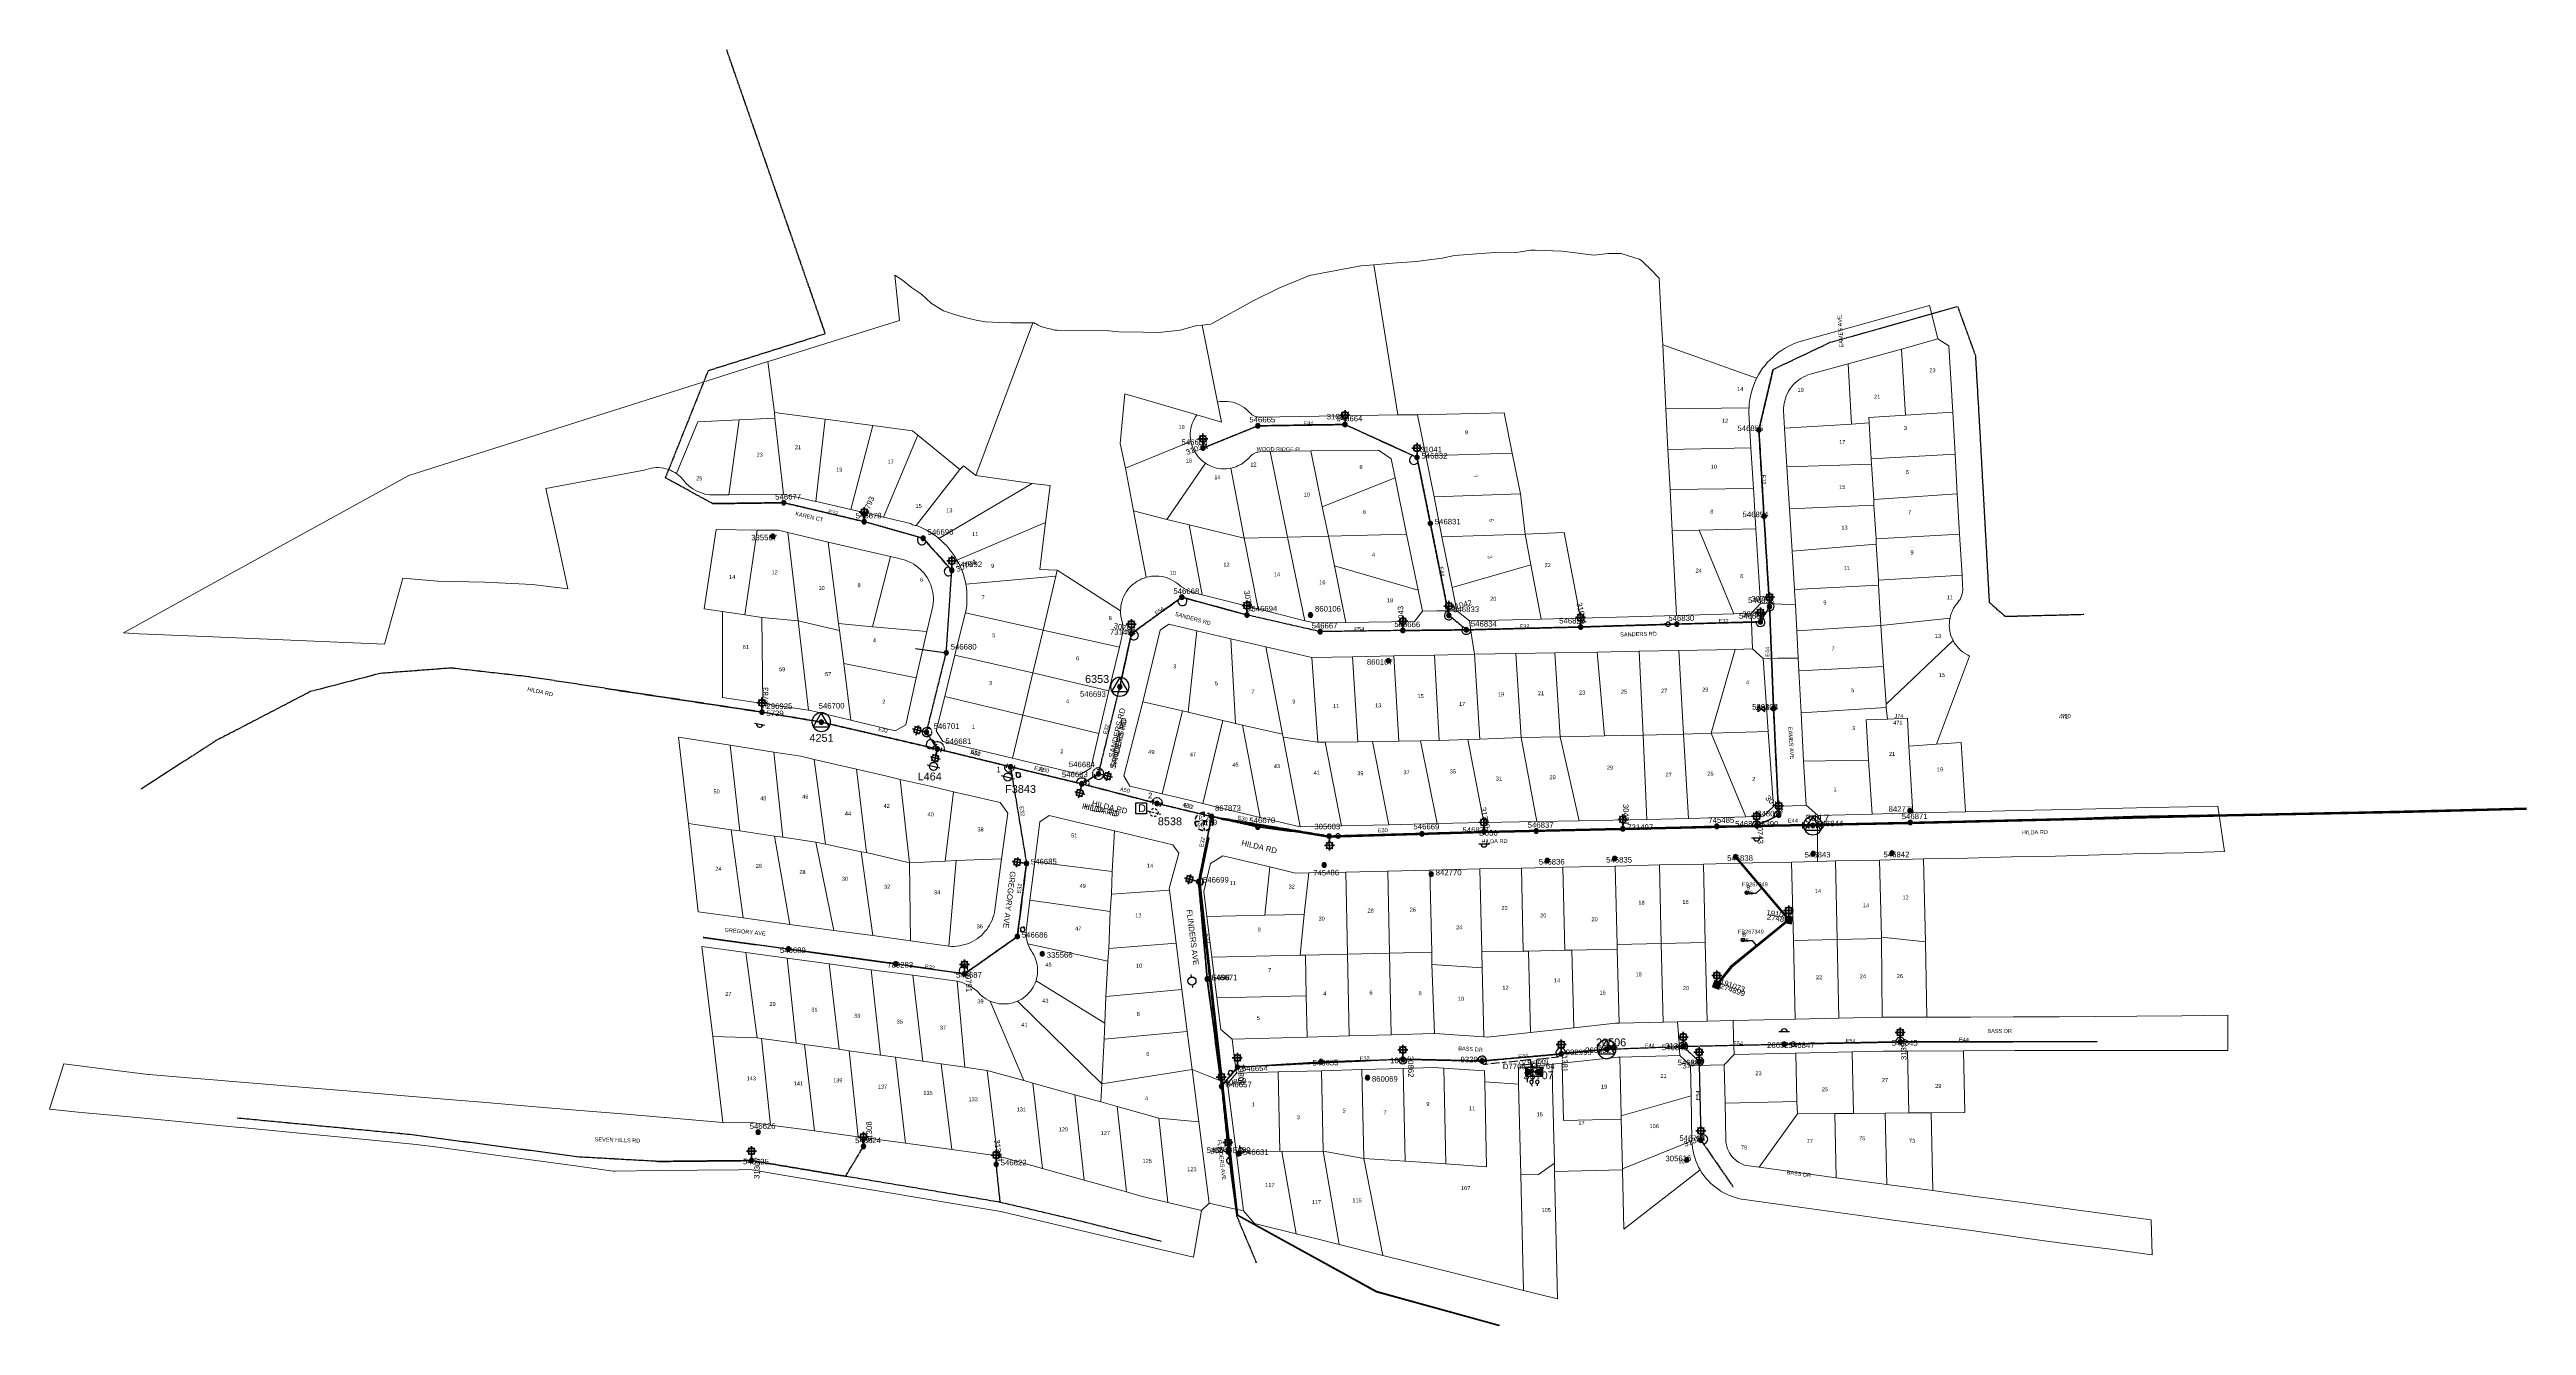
# Model space of a CAD drawing. Header units: metres. Extents: x -1 to 313024, y -2 to 6262971.
# Drawn here: x 311909 to 313024, y 6262397 to 6262971 of the extents above; entities outside this region: 3.
import ezdxf
from ezdxf.enums import TextEntityAlignment as Align

# ---------------------------------------------------------------- set-up
doc = ezdxf.new("R2010")
doc.units = ezdxf.units.M
for name, pattern in [('Cable Exist OH', [1, 1, 0]), ('Cable Exist UG', [8.2, 4, -1.2, 1.8, -1.2]), ('Cable New OH', [6, 4, -2]), ('Dash', [5, 3, -2]), ('DASHED', [0.75, 0.5, -0.25]), ('IECLDOTA', [1.8, 1, -0.8])]:
    doc.linetypes.add(name, pattern=pattern)
doc.layers.get('0').update_dxf_attribs({"color": 6})
doc.layers.add('Cadastre Land Parcels_SP_EXT', color=9, linetype='Continuous', lineweight=5)
doc.layers.add('Cadastre Roads_SP_EXT', color=9, linetype='Continuous', lineweight=5)
for name, color, linetype in [('Duct_SP_EXT', 7, 'Continuous'), ('Equip_HV_EXT', 7, 'Continuous'), ('Equip_LV_EXT', 7, 'Continuous'), ('Equip_SL_EXT', 7, 'Continuous'), ('Equip_SP_EXT', 7, 'Continuous'), ('Equip_SP_HV_EXT', 7, 'Continuous'), ('Equip_SP_HV_NEW', 2, 'Continuous'), ('Equip_SP_LV_EXT', 7, 'Continuous'), ('Equip_SP_SL_EXT', 7, 'Continuous'), ('GIS_ERRORS', 1, 'DASHED'), ('Mains_HV_EXT', 7, 'Continuous'), ('Mains_HV_NEW', 2, 'Continuous'), ('Mains_HV_NEW_Hardwired', 7, 'Continuous'), ('Mains_LV_EXT', 7, 'Continuous'), ('Mains_LV_SL_EXT', 7, 'Continuous'), ('Mains_SL_EXT', 7, 'Continuous'), ('Mains_TR_EXT', 7, 'Continuous'), ('Notes', 7, 'Continuous'), ('Notes_HV_MISC', 7, 'Continuous'), ('Notes_LV_MISC', 7, 'Continuous'), ('Notes_SP_MISC', 7, 'Continuous'), ('Sub_SP_EXT', 7, 'Continuous'), ('Sub_SP_TR_HV_LV_EXT', 7, 'Continuous'), ('SupportsOH_SP_TR_HV_LV_SL_EXT', 7, 'Continuous'), ('SupportsUG_SP_LV_SL_EXT', 7, 'Continuous'), ('Trench_SP_EXT', 7, 'Continuous')]:
    doc.layers.add(name, color=color, linetype=linetype)
doc.styles.add('COLUMN_LABEL', font='arial.ttf')
doc.styles.add('HVSW_LABEL', font='arial.ttf')
doc.styles.add('iecARIAL', font='arial.ttf', dxfattribs={"height": 2})
doc.styles.add('iecRoadName', font='arial.ttf', dxfattribs={"height": 3.5})
doc.styles.add('IESYMBOL1', font='isocp.shx')
doc.styles.add('POLE_LABEL', font='arial.ttf')
doc.styles.add('SLCP_LABEL', font='arial.ttf', dxfattribs={"height": 3.5})
doc.styles.get("Standard").update_dxf_attribs({"font": 'arial.ttf'})
doc.styles.add('SWG_LABEL', font='arial.ttf')
doc.styles.add('SWITCH_LABEL', font='arial.ttf', dxfattribs={"height": 2.5})
doc.linetypes.add('Cable E OH', pattern='A,9.4,["E",Standard,S=1.7,R=0,X=0,Y=-1],0', length=9.4)
doc.linetypes.add('Cable E UG', pattern='A,6,-0.5,["E",Standard,S=1.7,R=0,X=0.5,Y=-1],-2.9', length=9.4)
doc.linetypes.add('Cable P UG', pattern='A,6,-0.5,["P",Standard,S=1.7,R=0,X=0.5,Y=-1],-2.9', length=9.4)

# ---------------------------------------------------------------- blocks, each defined once
blk = doc.blocks.new('SUB_POLE_EXT')
blk.add_wipeout([(0, 4.2), (0.4, 4.2), (0.8, 4.1), (1.2, 4), (1.6, 3.9), (2, 3.7), (2.3, 3.5), (2.7, 3.3), (3, 3), (3.3, 2.7), (3.5, 2.3), (3.8, 1.9), (3.9, 1.6), (4, 1.2), (4.2, 0.6), (4.2, 0), (4.2, -0.6), (4.1, -1.1), (3.9, -1.6), (3.6, -2.2), (3.2, -2.7), (3, -3), (2.7, -3.3), (2.4, -3.5), (2, -3.7), (1.6, -3.9), (1.3, -4), (0.8, -4.1), (0.4, -4.2), (0, -4.2), (-0.4, -4.2), (-0.8, -4.1), (-1.2, -4), (-1.6, -3.9), (-2, -3.7), (-2.4, -3.5), (-2.7, -3.3), (-3, -3), (-3.2, -2.7), (-3.5, -2.3), (-3.7, -2), (-3.9, -1.6), (-4, -1.2), (-4.2, -0.8), (-4.2, -0.1), (-4.2, 0.4), (-4.1, 0.8), (-4, 1.3), (-3.9, 1.6), (-3.7, 2), (-3.5, 2.4), (-3.3, 2.7), (-3, 3), (-2.7, 3.3), (-2.3, 3.5), (-2, 3.7), (-1.6, 3.9), (-1.2, 4), (-0.8, 4.2), (-0.4, 4.2)])
blk.add_line((2.2, 0.5), (2.2, 0.5, 0))
blk.add_lwpolyline([(-4.2, 0, 1), (4.2, 0, 1)], format="xyb", close=True)
blk.add_lwpolyline([(2.1, 0.5), (0, 4.2), (-3.7, -2.1), (3.7, -2.1)], close=True)
for tag, height, flags, p in [('STREET_CODE', 0.2, 9, (1.5, 0)), ('ASSET_NUM', 3.5, 8, (2, 2)), ('CONSTRUCTED_VOLTAGE', 0.2, 9, (1.5, -0.2)), ('NO_PHASES', 0.2, 9, (1.5, -0.4)), ('OPERATING_VOLTAGE', 0.2, 9, (1.5, -0.6)), ('OPERATED_BY', 0.2, 9, (1.5, -0.8)), ('MAINTAINED_BY', 0.2, 9, (1.5, -1)), ('ORIENTATION', 0.2, 9, (1.5, -1.2)), ('OWNED_BY', 0.2, 9, (1.5, -1.4)), ('SECONDARY_VOLTAGE', 0.2, 9, (1.5, -1.6)), ('STATE', 0.2, 9, (1.5, -1.8)), ('SUBSTATION_TYPE', 0.2, 9, (1.5, -2)), ('USAGE', 0.2, 9, (1.5, -2.2)), ('LEGEND', 0.2, 9, (1.5, -2.4)), ('LOCATION', 0.2, 9, (1.5, -2.6)), ('STREETNAME', 0.2, 9, (1.5, -2.8)), ('SUBURB', 0.2, 9, (1.5, -3)), ('NOTES', 0.2, 9, (1.5, -3.2)), ('Z', 0.2, 1, (1.5, -3.4))]:
    blk.add_attdef(tag, text='', height=height, dxfattribs=dict(flags=flags)).set_placement(p, align=Align.MIDDLE_LEFT)
blk = doc.blocks.new('SUB_PADMOUNT_EXT')
for points in [[(0, 0), (-3.84, 1.92), (-3.84, -1.92)], [(0, 0), (3.84, 1.92), (3.84, -1.92)]]:
    blk.add_hatch(color=256).paths.add_polyline_path(points)
for p, q in [((3.84, 1.92), (-3.84, -1.92)), ((-3.84, 1.92), (3.84, -1.92))]:
    blk.add_line(p, q)
blk.add_lwpolyline([(-3.84, -1.92), (3.84, -1.92), (3.84, 1.92), (-3.84, 1.92)], close=True)
for tag, height, flags, p in [('STREET_CODE', 0.2, 9, (1.5, 0)), ('ASSET_NUM', 3.5, 8, (2, 2)), ('CONSTRUCTED_VOLTAGE', 0.2, 9, (1.5, -0.2)), ('OPERATING_VOLTAGE', 0.2, 9, (1.5, -0.6)), ('ORIENTATION', 0.2, 9, (1.5, -0.8)), ('OWNED_BY', 0.2, 9, (1.5, -1)), ('OPERATED_BY', 0.2, 9, (1.5, -1.2)), ('SECONDARY_VOLTAGE', 0.2, 9, (1.5, -1.6)), ('STATE', 0.2, 9, (1.5, -1.8)), ('SUBSTATION_TYPE', 0.2, 9, (1.5, -2.2)), ('STREETNAME', 0.2, 9, (1.5, -3)), ('SUBURB', 0.2, 9, (1.5, -3.2)), ('Z', 0.2, 1, (1.5, -3.6)), ('NO_PHASES', 0.2, 9, (1.5, -0.4)), ('MAINTAINED_BY', 0.2, 9, (1.5, -1.4)), ('PARENT', 0.2, 9, (1.5, -2)), ('USAGE', 0.2, 9, (1.5, -2.4)), ('LEGEND', 0.2, 9, (1.5, -2.6)), ('LOCATION', 0.2, 9, (1.5, -2.8)), ('NOTES', 0.2, 9, (1.5, -3.4))]:
    blk.add_attdef(tag, text='', height=height, dxfattribs=dict(flags=flags)).set_placement(p, align=Align.MIDDLE_LEFT)
blk = doc.blocks.new('COLUMN_EXT')
blk.add_hatch(color=256).paths.add_polyline_path([(-1.5, 1.5), (-1.5, -1.5), (1.5, -1.5), (1.5, 1.5)])
blk.add_lwpolyline([(-1.5, -1.5), (1.5, -1.5), (1.5, 1.5), (-1.5, 1.5)], close=True)
for tag, height, style, flags, p in [('STRUCTURE_PLANT_NUMBER', 0.2, 'POLE_LABEL', 9, (1.8, 0)), ('ASSET_NUM', 2.5, 'COLUMN_LABEL', 8, (2, 2)), ('STREET_CODE', 0.2, 'COLUMN_LABEL', 9, (1.8, -0.2))]:
    blk.add_attdef(tag, text='', height=height, dxfattribs=dict(style=style, flags=flags)).set_placement(p, align=Align.MIDDLE_LEFT)
at = {"flags": 9}
for tag, p in [('COLUMN_TYPE', (1.8, -0.4)), ('OWNED_BY', (1.8, -0.6)), ('STATE', (1.8, -0.8)), ('USAGE', (1.8, -1)), ('LEGEND', (1.8, -1.2)), ('LOCATION', (1.8, -1.4)), ('STREETNAME', (1.8, -1.6)), ('SUBURB', (1.8, -1.8)), ('NOTES', (1.8, -2))]:
    blk.add_attdef(tag, text='', height=0.2, dxfattribs=at).set_placement(p, align=Align.MIDDLE_LEFT)
at = {"flags": 1}
blk.add_attdef('Z', (1.8, -2.4), '', height=0.2, dxfattribs=at)
blk = doc.blocks.new('DUCT_EXT')
blk.add_circle((0, 0.8), 0.8)
at = {"flags": 1}
blk.add_attdef('Z', (0, 0), '', height=0.2, dxfattribs=at)
at = {"flags": 9}
for tag, p in [('DUCT_CODE', (0, 0)), ('XSECT_TYPE', (0, -0.2)), ('FB_REFERENCE', (0, -0.4)), ('STATE', (0, -0.6)), ('NOTES', (0, -0.8))]:
    blk.add_attdef(tag, text='', height=0.2, dxfattribs=at).set_placement(p, align=Align.MIDDLE_LEFT)
blk = doc.blocks.new('LV_OH_LINKS_OPEN_EXT')
for p, q in [((-0.2, 5), (-0.2, 5.5)), ((-0.2, 3), (-0.2, 2.5)), ((0.2, 5), (0.2, 5.5)), ((0.2, 3), (0.2, 2.5))]:
    blk.add_line(p, q)
blk.add_lwpolyline([(0, 3, 1), (0, 5, 1)], format="xyb", close=True)
at = {"flags": 1}
blk.add_attdef('Z', (0, 0), '', height=0.2, dxfattribs=at)
at = {"flags": 9}
for tag, p in [('ACTUAL_STATUS', (0, 0)), ('CONSTRUCTED_VOLTAGE', (0, -0.2)), ('NO_PHASES', (0, -0.4)), ('OPERATING_VOLTAGE', (0, -0.6)), ('ORIENTATION', (0, -0.8)), ('OWNED_BY', (0, -1)), ('STATE', (0, -1.2)), ('SWITCH_TYPE', (0, -1.4)), ('USAGE', (0, -1.6)), ('LEGEND', (0, -1.8)), ('NOTES', (0, -2))]:
    blk.add_attdef(tag, text='', height=0.2, dxfattribs=at).set_placement(p, align=Align.MIDDLE_LEFT)
blk = doc.blocks.new('*U154')
for p, q in [((-3.6, -4.9), (-3.8, -5.3)), ((-3.3, -5.1), (-3.6, -5.5)), ((-2.4, -3.2), (-2.2, -2.8)), ((-2.2, -3.4), (-1.9, -3))]:
    blk.add_line(p, q)
blk.add_lwpolyline([(-2.3, -3.3, 1), (-3.4, -5, 1)], format="xyb", close=True)
at = {"flags": 1}
blk.add_attdef('Z', (0, 0), '', height=0.2, dxfattribs=at)
at = {"flags": 9}
for tag, p in [('ACTUAL_STATUS', (0, 0)), ('CONSTRUCTED_VOLTAGE', (0, -0.2)), ('NO_PHASES', (0, -0.4)), ('OPERATING_VOLTAGE', (0, -0.6)), ('ORIENTATION', (0, -0.8)), ('OWNED_BY', (0, -1)), ('STATE', (0, -1.2)), ('SWITCH_TYPE', (0, -1.4)), ('USAGE', (0, -1.6)), ('LEGEND', (0, -1.8)), ('NOTES', (0, -2))]:
    blk.add_attdef(tag, text='', height=0.2, dxfattribs=at).set_placement(p, align=Align.MIDDLE_LEFT)
blk = doc.blocks.new('LV_OH_LINKS_DISTFUSE_EXT')
for p, q in [((0, 0), (0.96, 0)), ((3.84, 0), (4.8, 0))]:
    blk.add_line(p, q)
blk.add_lwpolyline([(3.84, -1.2), (3.84, 1.2), (0.96, -1.2), (0.96, 1.2)], close=True)
at = {"flags": 9}
for tag, p in [('ACTUAL_STATUS', (0, 0)), ('CONSTRUCTED_VOLTAGE', (0, -0.2)), ('OPERATING_VOLTAGE', (0, -0.6)), ('ORIENTATION', (0, -0.8)), ('OWNED_BY', (0, -1)), ('STATE', (0, -1.2)), ('SWITCH_TYPE', (0, -1.4)), ('NO_PHASES', (0, -0.4)), ('USAGE', (0, -1.6)), ('NOTES', (0, -1.8))]:
    blk.add_attdef(tag, text='', height=0.2, dxfattribs=at).set_placement(p, align=Align.MIDDLE_LEFT)
at = {"flags": 1}
blk.add_attdef('Z', (0, 0), '', height=0.2, dxfattribs=at)
blk = doc.blocks.new('SL_LANTERN_EXT')
at = {"lineweight": 40}
for p, q in [((-2.3, 4.2), (2.2, 4.2)), ((-1.5, 5.7), (-1.1, 5.3)), ((-1.5, 2.8), (-1.1, 3.2)), ((0, 2), (0, 6.5)), ((0, 0), (0, 2.7)), ((1.5, 5.7), (1.1, 5.3)), ((1.5, 2.8), (1.1, 3.2))]:
    blk.add_line(p, q, dxfattribs=at)
blk.add_circle((0, 4.2), 1.5, dxfattribs=at)
at = {"style": 'iecARIAL', "flags": 8}
blk.add_attdef('ASSET_NUM', (1.5, 1.5), '', height=2.5, dxfattribs=at)
for tag, p, height, flags in [('CONSTRUCTED_VOLTAGE', (1, -0.7), 0.2, 9), ('CONTROL_TYPE', (1, -0.9), 0.2, 9), ('LANTERN_PURPOSE', (1, -1.1), 0.2, 9), ('LANTERN_TYPE', (1, -1.3), 0.2, 9), ('NO_PHASES', (1, -1.5), 0.2, 9), ('OPERATING_VOLTAGE', (1, -1.7), 0.2, 9), ('ORIENTATION', (1, -1.9), 0.2, 9), ('OWNED_BY', (1, -2.1), 0.2, 9), ('STATE', (1, -2.3), 0.2, 9), ('USAGE', (1, -2.5), 0.2, 9), ('CEXIST', (1, -2.7), 0.2, 9), ('CNEW', (1, -2.9), 0.2, 9), ('CNUMBER', (1, -3.1), 0.2, 9), ('CREMOVE', (1, -3.3), 0.2, 9), ('CREPLACE', (1, -3.5), 0.2, 9), ('LKINGHEIGHT', (1, -3.7), 0.2, 9), ('LBRACKET', (1, -3.9), 0.2, 9), ('LBRACKETVOCAB', (1, -4.1), 0.2, 9), ('LCATEGORY', (1, -4.3), 0.2, 9), ('LCHARGE1', (1, -4.5), 0.2, 9), ('LCHARGE1PERCENT', (1, -4.7), 0.2, 9), ('LCHARGE2', (1, -4.9), 0.2, 9), ('LCHARGE2PERCENT', (1, -5.1), 0.2, 9), ('LCHARGE3', (1, -5.3), 0.2, 9), ('LCHARGE3PERCENT', (1, -5.5), 0.2, 9), ('LEXIST', (1, -5.7), 0.2, 9), ('LLAMP', (1, -5.9), 0.2, 9), ('LLAMPVOCAB', (1, -6.1), 0.2, 9), ('LMAST', (1, -6.3), 0.2, 9), ('LMASTVOCAB', (1, -6.5), 0.2, 9), ('LNEW', (1, -6.7), 0.2, 9), ('LANTNUMBER', (1, -6.9), 0.2, 9), ('LOUTREACH', (1, -7.3), 0.2, 9), ('LOUTREACHVOCAB', (1, -7.5), 0.2, 9), ('LRATECODE', (1, -7.7), 0.2, 9), ('LREMOVE', (1, -7.9), 0.2, 9), ('LREPLACE', (1, -8.1), 0.2, 9), ('LTYPE', (1, -8.3), 0.2, 9), ('LTYPEVOCAB', (1, -8.5), 0.2, 9), ('LEGEND', (1, -8.7), 0.2, 9), ('LOCATION', (1, -8.9), 0.2, 9), ('NOTES', (1, -9.1), 0.2, 9), ('STREETNAME', (1, -9.3), 0.2, 9), ('SUBURB', (1, -9.5), 0.2, 1), ('LNUMBER', (2.2, -3.3), 2.5, 8)]:
    blk.add_attdef(tag, p, '', height=height, dxfattribs=dict(flags=flags))
blk = doc.blocks.new('POLE_EXT')
blk.add_hatch(color=256).paths.add_polyline_path([(-1, 0, 1), (1, 0, 1)])
blk.add_lwpolyline([(-1, 0, 1), (1, 0, 1)], format="xyb", close=True)
for tag, height, flags, p in [('pNumber', 2.5, 8, (-17.8, 2.1)), ('OWNED_BY', 0.2, 9, (1.4, -0.4)), ('PARENT', 0.2, 9, (1.4, -0.6)), ('SPECIAL_USE', 0.2, 9, (1.4, -0.8)), ('STATE', 0.2, 9, (1.4, -1)), ('USAGE', 0.2, 9, (1.4, -1.2)), ('cLV', 0.2, 9, (1.4, -1.4)), ('hDepth', 0.2, 9, (1.4, -1.6)), ('hDia', 0.2, 9, (1.4, -1.8)), ('cHV', 0.2, 9, (1.4, -2)), ('LBRACKET', 0.2, 9, (1.4, -2.2)), ('LExisting', 0.2, 9, (1.4, -2.4)), ('LANTNUMBER', 0.2, 9, (1.4, -2.6)), ('LOther', 0.2, 9, (1.4, -2.8)), ('LRemove', 0.2, 9, (1.4, -3)), ('LEGEND', 0.2, 9, (1.4, -3.2)), ('cLinedev', 0.2, 9, (1.4, -3.4)), ('LOCATION', 0.2, 9, (1.4, -3.6)), ('pExisting', 0.2, 9, (1.4, -3.8)), ('PFNUMBER', 0.2, 9, (1.4, -4)), ('NEWPFNUMBER', 0.2, 9, (1.4, -4.2)), ('pFooting', 0.2, 9, (1.4, -4.4)), ('pNew', 0.2, 9, (1.4, -4.6)), ('pRelocate', 0.2, 9, (1.4, -5)), ('pRemove', 0.2, 9, (1.4, -5.2)), ('pReplace', 0.2, 9, (1.4, -5.4)), ('pStay', 0.2, 9, (1.4, -5.6)), ('pType', 0.2, 9, (1.4, -5.8)), ('cspan', 0.2, 9, (1.4, -6)), ('STREETNAME', 0.2, 9, (1.4, -6.2)), ('SUBURB', 0.2, 9, (1.4, -6.4)), ('NOTES', 0.2, 9, (1.4, -6.6)), ('MAINTAINED_BY', 0.2, 9, (1.4, -6.8)), ('OPERATED_BY', 0.2, 9, (1.4, -7))]:
    blk.add_attdef(tag, text='', height=height, dxfattribs=dict(flags=flags)).set_placement(p, align=Align.MIDDLE_LEFT)
at = {"style": 'POLE_LABEL'}
for tag, height, flags, p in [('STRUCTURE_PLANT_NUMBER', 0.2, 9, (1.4, 0)), ('ASSET_NUM', 2.5, 8, (2, 2)), ('STREET_CODE', 0.2, 9, (1.4, -0.2))]:
    blk.add_attdef(tag, text='', height=height, dxfattribs=dict(at, flags=flags)).set_placement(p, align=Align.MIDDLE_LEFT)
at = {"flags": 1}
blk.add_attdef('Z', (1.4, -7.3), '', height=0.2, dxfattribs=at)
blk = doc.blocks.new('HV_USL_CLOSED_EXT')
blk.add_line((2.4, 5.5), (-2.4, 5.5))
blk.add_lwpolyline([(1.4, 5.5, 0.414214), (0, 6.9, 0.414214), (-1.4, 5.5)], format="xyb")
for tag, height, flags, p in [('STREET_CODE', 0.2, 9, (1.5, 0)), ('ASSET_NUM', 2.5, 8, (2, 2)), ('ACTUAL_STATUS', 0.2, 9, (1.5, -0.2)), ('CONSTRUCTED_VOLTAGE', 0.2, 9, (1.5, -0.4)), ('NO_PHASES', 0.2, 9, (1.5, -0.6)), ('OPERATING_VOLTAGE', 0.2, 9, (1.5, -0.8)), ('ORIENTATION', 0.2, 9, (1.5, -1)), ('OWNED_BY', 0.2, 9, (1.5, -1.2)), ('OPERATED_BY', 0.2, 9, (1.5, -1.4)), ('MAINTAINED_BY', 0.2, 9, (1.5, -1.6)), ('STATE', 0.2, 9, (1.5, -1.8)), ('SWITCH_TYPE', 0.2, 9, (1.5, -2)), ('USAGE', 0.2, 9, (1.5, -2.2)), ('LEGEND', 0.2, 9, (1.5, -2.4)), ('LOCATION', 0.2, 9, (1.5, -2.6)), ('STREETNAME', 0.2, 9, (1.5, -2.8)), ('SUBURB', 0.2, 9, (1.5, -3)), ('NOTES', 0.2, 9, (1.5, -3.2)), ('LABEL_ALIGNMENT', 0.2, 9, (1.5, -3.4)), ('Z', 0.2, 1, (1.5, -3.6))]:
    blk.add_attdef(tag, text='', height=height, dxfattribs=dict(flags=flags)).set_placement(p, align=Align.MIDDLE_LEFT)
blk = doc.blocks.new('*U139')
blk.add_line((-2.8, -8), (3.2, -8))
blk.add_circle((0.2, -8), 1.8)
at = {"flags": 1}
blk.add_attdef('Z', (0, 0), '', height=0.2, dxfattribs=at)
at = {"style": 'HVSW_LABEL'}
for tag, height, flags, p in [('ASSET_NUM', 3.5, 8, (2, 2)), ('STREET_CODE', 0.2, 9, (0, -0.2))]:
    blk.add_attdef(tag, text='', height=height, dxfattribs=dict(at, flags=flags)).set_placement(p, align=Align.MIDDLE_LEFT)
at = {"flags": 9}
for tag, p in [('ACTUAL_STATUS', (0, -0.4)), ('CONSTRUCTED_VOLTAGE', (0, -0.6)), ('NO_PHASES', (0, -0.8)), ('OPERATING_VOLTAGE', (0, -1)), ('ORIENTATION', (0, -1.2)), ('OWNED_BY', (0, -1.4)), ('STATE', (0, -1.6)), ('SWITCH_TYPE', (0, -1.8)), ('USAGE', (0, -2)), ('LEGEND', (0, -2.2)), ('LOCATION', (0, -2.4)), ('STREETNAME', (0, -2.6)), ('SUBURB', (0, -2.8)), ('NOTES', (0, -3))]:
    blk.add_attdef(tag, text='', height=0.2, dxfattribs=at).set_placement(p, align=Align.MIDDLE_LEFT)
blk = doc.blocks.new('HV_ABS_OPEN_EXT')
for p, q in [((-3, 6.9), (-1.8, 6.9)), ((1.8, 6.9), (3, 6.9))]:
    blk.add_line(p, q)
blk.add_circle((0, 6.9), 1.8)
for tag, height, flags, p in [('STREET_CODE', 0.2, 9, (1.5, 0)), ('ASSET_NUM', 2.5, 8, (2, 2)), ('ACTUAL_STATUS', 0.2, 9, (1.5, -0.2)), ('CONSTRUCTED_VOLTAGE', 0.2, 9, (1.5, -0.4)), ('NO_PHASES', 0.2, 9, (1.5, -0.6)), ('OPERATING_VOLTAGE', 0.2, 9, (1.5, -0.8)), ('ORIENTATION', 0.2, 9, (1.5, -1)), ('OWNED_BY', 0.2, 9, (1.5, -1.2)), ('STATE', 0.2, 9, (1.5, -1.4)), ('SWITCH_TYPE', 0.2, 9, (1.5, -1.6)), ('USAGE', 0.2, 9, (1.5, -1.8)), ('LEGEND', 0.2, 9, (1.5, -2)), ('LOCATION', 0.2, 9, (1.5, -2.2)), ('STREETNAME', 0.2, 9, (1.5, -2.4)), ('SUBURB', 0.2, 9, (1.5, -2.6)), ('NOTES', 0.2, 9, (1.5, -2.8)), ('MAINTAINED_BY', 0.2, 9, (1.5, -3)), ('OPERATED_BY', 0.2, 9, (1.5, -3.2)), ('LABEL_ALIGNMENT', 0.2, 9, (1.5, -3.4)), ('Z', 0.2, 1, (1.5, -3.6))]:
    blk.add_attdef(tag, text='', height=height, dxfattribs=dict(flags=flags)).set_placement(p, align=Align.MIDDLE_LEFT)
blk = doc.blocks.new('HV_DOF_CLOSED_EXT')
for p, q in [((0, 7.9), (0, 6.94)), ((0, 4.06), (0, 3.1))]:
    blk.add_line(p, q)
blk.add_lwpolyline([(-1.2, 4.06), (1.2, 4.06), (-1.2, 6.94), (1.2, 6.94)], close=True)
for tag, height, flags, p in [('STREET_CODE', 0.2, 9, (1.5, 0)), ('ASSET_NUM', 2.5, 8, (2, 2)), ('ACTUAL_STATUS', 0.2, 9, (1.5, -0.2)), ('CONSTRUCTED_VOLTAGE', 0.2, 9, (1.5, -0.4)), ('OPERATING_VOLTAGE', 0.2, 9, (1.5, -0.8)), ('ORIENTATION', 0.2, 9, (1.5, -1)), ('OWNED_BY', 0.2, 9, (1.5, -1.2)), ('OPERATED_BY', 0.2, 9, (1.5, -1.4)), ('STATE', 0.2, 9, (1.5, -1.8)), ('SWITCH_TYPE', 0.2, 9, (1.5, -2)), ('STREETNAME', 0.2, 9, (1.5, -2.8)), ('SUBURB', 0.2, 9, (1.5, -3)), ('Z', 0.2, 1, (1.5, -3.6)), ('NO_PHASES', 0.2, 9, (1.5, -0.6)), ('MAINTAINED_BY', 0.2, 9, (1.5, -1.6)), ('USAGE', 0.2, 9, (1.5, -2.2)), ('LEGEND', 0.2, 9, (1.5, -2.4)), ('LOCATION', 0.2, 9, (1.5, -2.6)), ('NOTES', 0.2, 9, (1.5, -3.2)), ('LABEL_ALIGNMENT', 0.2, 9, (1.5, -3.4))]:
    blk.add_attdef(tag, text='', height=height, dxfattribs=dict(flags=flags)).set_placement(p, align=Align.MIDDLE_LEFT)
blk = doc.blocks.new('SWG_HOLEC_SU_EXT')
blk.add_line((1.8, -2), (5.8, -2))
for points in [[(1, 0), (0, 0)], [(6.6, 0), (7.6, 0)]]:
    blk.add_lwpolyline(points)
for points in [[(1.8, -0.8, 1), (1.8, 0.8, 1)], [(5.8, -0.8, 1), (5.8, 0.8, 1)]]:
    blk.add_lwpolyline(points, format="xyb", close=True)
at = {"style": 'SWITCH_LABEL', "flags": 8}
blk.add_attdef('ASSET_NUM', text='', height=2.5, rotation=179.9544, dxfattribs=at).set_placement((-2.4, 0), align=Align.MIDDLE_LEFT)
at = {"flags": 1}
blk.add_attdef('Z', (0, 0), '', height=0.2, dxfattribs=at)
at = {"style": 'SWITCH_LABEL', "flags": 9}
blk.add_attdef('STREET_CODE', text='', height=0.2, dxfattribs=at).set_placement((0, -0.2), align=Align.MIDDLE_LEFT)
at = {"flags": 9}
for tag, p in [('ACTUAL_STATUS', (0, -0.4)), ('CONSTRUCTED_VOLTAGE', (0, -0.6)), ('NO_PHASES', (0, -0.8)), ('OPERATING_VOLTAGE', (0, -1)), ('ORIENTATION', (0, -1.2)), ('OWNED_BY', (0, -1.4)), ('PARENT', (0, -1.6)), ('STATE', (0, -1.8)), ('SWITCH_TYPE', (0, -2)), ('USAGE', (0, -2.2)), ('LOCATION', (0, -2.4)), ('STREETNAME', (0, -2.6)), ('SUBURB', (0, -2.8)), ('NOTES', (0, -3))]:
    blk.add_attdef(tag, text='', height=0.2, dxfattribs=at).set_placement(p, align=Align.MIDDLE_LEFT)
blk = doc.blocks.new('End Shackle_EXT')
blk.add_wipeout([(0, 0.3), (1.8, 0.3), (1.8, -0.3), (0, -0.3)])
blk.add_line((1.8, -1), (1.8, 1))
at = {"flags": 1}
blk.add_attdef('Z', (0, 0), '', height=0.2, dxfattribs=at)
at = {"flags": 9}
for tag, p in [('CONNECTOR_TYPE', (0, 0)), ('CONSTRUCTED_VOLTAGE', (0, -0.2)), ('NO_PHASES', (0, -0.4)), ('OPERATING_VOLTAGE', (0, -0.6)), ('ORIENTATION', (0, -0.8)), ('OWNED_BY', (0, -1)), ('STATE', (0, -1.2)), ('USAGE', (0, -1.4)), ('NOTES', (0, -1.6))]:
    blk.add_attdef(tag, text='', height=0.2, dxfattribs=at).set_placement(p, align=Align.MIDDLE_LEFT)
blk = doc.blocks.new('CABLE_LARGE_EXT')
h = blk.add_hatch(color=256)
edge = h.paths.add_edge_path()
edge.add_arc((0, 0.5), 0.55, 0, 360)
blk.add_circle((0, 0.5), 0.55)
at = {"flags": 1}
blk.add_attdef('Z', (0, 0), '', height=0.2, dxfattribs=at)
at = {"flags": 9}
for tag, p in [('COND_CODE', (0, 0)), ('FB_REFERENCE', (0, -0.2)), ('STATE', (0, -0.4)), ('XSECT_SIZE', (0, -0.6)), ('NOTES', (0, -0.8))]:
    blk.add_attdef(tag, text='', height=0.2, dxfattribs=at).set_placement(p, align=Align.MIDDLE_LEFT)
blk = doc.blocks.new('SLCP_ZELL_EXT')
blk.add_wipeout([(-0.2, 7.5), (-0.7, 7.5), (-1.2, 7.4), (-1.6, 7.3), (-2.1, 7.2), (-2.5, 7.1), (-3, 6.9), (-3.4, 6.7), (-3.8, 6.5), (-4.2, 6.2), (-4.6, 5.9), (-5, 5.6), (-5.3, 5.3), (-5.6, 5), (-5.9, 4.6), (-6.2, 4.2), (-6.5, 3.8), (-6.7, 3.4), (-6.9, 3), (-7.1, 2.5), (-7.2, 2.1), (-7.3, 1.6), (-7.4, 1.2), (-7.5, 0.7), (-7.5, 0.2), (-7.5, -0.2), (-7.5, -0.7), (-7.4, -1.2), (-7.3, -1.6), (-7.2, -2.1), (-7.1, -2.5), (-6.9, -3), (-6.7, -3.4), (-6.5, -3.8), (-6.2, -4.2), (-5.9, -4.6), (-5.6, -5), (-5.3, -5.3), (-5, -5.6), (-4.6, -5.9), (-4.2, -6.2), (-3.8, -6.5), (-3.4, -6.7), (-3, -6.9), (-2.5, -7.1), (-2.1, -7.2), (-1.6, -7.3), (-1.2, -7.4), (-0.7, -7.5), (-0.2, -7.5), (0.2, -7.5), (0.7, -7.5), (1.2, -7.4), (1.6, -7.3), (2.1, -7.2), (2.5, -7.1), (3, -6.9), (3.4, -6.7), (3.8, -6.5), (4.2, -6.2), (4.6, -5.9), (5, -5.6), (5.3, -5.3), (5.6, -5), (5.9, -4.6), (6.2, -4.2), (6.5, -3.8), (6.7, -3.4), (6.9, -3), (7.1, -2.5), (7.2, -2.1), (7.3, -1.6), (7.4, -1.2), (7.5, -0.7), (7.5, -0.2), (7.5, 0.2), (7.5, 0.7), (7.4, 1.2), (7.3, 1.6), (7.2, 2.1), (7.1, 2.5), (6.9, 3), (6.7, 3.4), (6.5, 3.8), (6.2, 4.2), (5.9, 4.6), (5.6, 5), (5.3, 5.3), (5, 5.6), (4.6, 5.9), (4.2, 6.2), (3.8, 6.5), (3.4, 6.7), (3, 6.9), (2.5, 7.1), (2.1, 7.2), (1.6, 7.3), (1.2, 7.4), (0.7, 7.5), (0.2, 7.5)])
at = {"linetype": 'Dash', "lineweight": 40, "ltscale": 0.7}
for p, q in [((-4.1, 0), (4.1, 0)), ((0, 4.1), (0, -4.1))]:
    blk.add_line(p, q, dxfattribs=at)
blk.add_circle((0, 0), 4.11, dxfattribs=at)
at = {"lineweight": 40, "style": 'IESYMBOL1'}
for s, p in [('P', (-1.6, 0)), ('Z', (1.7, 0)), ('60', (-1.6, -3.3))]:
    blk.add_text(s, height=2, dxfattribs=at).set_placement(p, align=Align.BOTTOM_CENTER)
at = {"flags": 1}
blk.add_attdef('Z', (0, 0), '', height=0.2, dxfattribs=at)
at = {"style": 'SLCP_LABEL'}
for tag, height, flags, p in [('ASSET_NUM', 2.5, 8, (2, 2)), ('STREET_CODE', 0.2, 9, (0, -0.2))]:
    blk.add_attdef(tag, text='', height=height, dxfattribs=dict(at, flags=flags)).set_placement(p, align=Align.MIDDLE_LEFT)
at = {"flags": 9}
for tag, p in [('CONSTRUCTED_VOLTAGE', (0, -0.4)), ('CONTROL_TYPE', (0, -0.6)), ('NO_PHASES', (0, -0.8)), ('OPERATING_VOLTAGE', (0, -1)), ('ORIENTATION', (0, -1.2)), ('OWNED_BY', (0, -1.4)), ('USAGE', (0, -1.6)), ('LOCATION', (0, -1.8)), ('STATE', (0, -2)), ('NOTES', (0, -2.2))]:
    blk.add_attdef(tag, text='', height=0.2, dxfattribs=at).set_placement(p, align=Align.MIDDLE_LEFT)
blk = doc.blocks.new('DEFECT')
at = {"layer": 'Notes'}
blk.add_lwpolyline([(-2.2, 2.5), (2.6, 2.5), (2.6, -2.4), (-2.2, -2.4)], close=True, dxfattribs=at)
at = {"layer": 'Notes', "insert": (-1.2, 1.9), "char_height": 3.5, "width": 3.163, "attachment_point": 1, "style": 'iecRoadName'}
blk.add_mtext('D', dxfattribs=at)
blk = doc.blocks.new('*U144')
for p, q in [((-3, 4.8), (0, 4.8)), ((0, 4.8), (3, 4.8))]:
    blk.add_line(p, q)
blk.add_circle((0, 4.8), 1.8)
at = {"flags": 1}
blk.add_attdef('Z', (0, 0), '', height=0.2, dxfattribs=at)
at = {"style": 'HVSW_LABEL'}
for tag, height, flags, p in [('ASSET_NUM', 3.5, 8, (2, 2)), ('STREET_CODE', 0.2, 9, (0, -0.2))]:
    blk.add_attdef(tag, text='', height=height, dxfattribs=dict(at, flags=flags)).set_placement(p, align=Align.MIDDLE_LEFT)
at = {"flags": 9}
for tag, p in [('ACTUAL_STATUS', (0, -0.4)), ('CONSTRUCTED_VOLTAGE', (0, -0.6)), ('NO_PHASES', (0, -0.8)), ('OPERATING_VOLTAGE', (0, -1)), ('ORIENTATION', (0, -1.2)), ('OWNED_BY', (0, -1.4)), ('STATE', (0, -1.6)), ('SWITCH_TYPE', (0, -1.8)), ('USAGE', (0, -2)), ('LEGEND', (0, -2.2)), ('SUBURB', (0, -2.4)), ('STREETNAME', (0, -2.6)), ('LOCATION', (0, -2.8)), ('NOTES', (0, -3)), ('MAINTAINED_BY', (0, -3.2)), ('OPERATED_BY', (0, -3.4)), ('LABEL_ALIGNMENT', (0, -3.6))]:
    blk.add_attdef(tag, text='', height=0.2, dxfattribs=at).set_placement(p, align=Align.MIDDLE_LEFT)
blk = doc.blocks.new('End Shackle_NEW')
blk.add_hatch(color=250).paths.add_polyline_path([(-0.3, 0), (-0.3, 1.8), (0.2, 1.8), (0.2, 0)])
blk.add_line((1, 1.8), (-1, 1.8))
at = {"flags": 9}
for tag, p in [('CONNECTOR_TYPE', (0, 0)), ('CONSTRUCTED_VOLTAGE', (0, -0.2)), ('NO_PHASES', (0, -0.4)), ('OPERATING_VOLTAGE', (0, -0.6)), ('ORIENTATION', (0, -0.8)), ('OWNED_BY', (0, -1)), ('STATE', (0, -1.2)), ('USAGE', (0, -1.4)), ('NOTES', (0, -1.6))]:
    blk.add_attdef(tag, p, '', height=0.2, dxfattribs=at)
blk = doc.blocks.new('BOND POINT')
blk.add_hatch(color=256).paths.add_polyline_path([(-1, 0, 1), (1, 0, 1)])
blk = doc.blocks.new('Err_Circle')
at = {"color": 1}
blk.add_circle((0, 0), 1, dxfattribs=at)
for tag, p in [('ERR_NUMBER', (-1.1, -1.6)), ('ERR_TYPE', (-1.1, -2.5))]:
    blk.add_attdef(tag, p, '', height=0.5, dxfattribs=at)

msp = doc.modelspace()

# ---------------------------------------------------------------- linework, layer by layer
at = {"layer": 'Cadastre Land Parcels_SP_EXT', "linetype": 'Continuous'}
for points in [[(312515.8, 6262806.9), (312504.9, 6262874.4), (312499.1, 6262874), (312476.1, 6262869.7), (312462.3, 6262863.9), (312450.7, 6262858.2), (312431.7, 6262847.7), (312427.7, 6262847.3), (312434.6, 6262812.6), (312435.7, 6262812.9), (312436.9, 6262813), (312438, 6262813), (312439.1, 6262812.9), (312440.3, 6262812.8), (312441.4, 6262812.6), (312442.5, 6262812.3), (312443.6, 6262811.9), (312444.6, 6262811.4), (312445.6, 6262810.8), (312446.6, 6262810.2), (312447.5, 6262809.5), (312448.3, 6262808.8), (312449.1, 6262808), (312449.6, 6262807.5), (312450.1, 6262807), (312450.7, 6262806.7), (312451.3, 6262806.4), (312451.9, 6262806.1), (312452.6, 6262806), (312453.2, 6262805.9), (312453.9, 6262805.9), (312515.8, 6262806.9)], [(312633.3, 6262868.5), (312631.7, 6262870.1), (312630.7, 6262871.3), (312625.6, 6262876.2), (312624.3, 6262877), (312616.2, 6262879.6), (312610.5, 6262879.5), (312604, 6262878.8), (312593.3, 6262880.2), (312589.6, 6262880.6), (312577.6, 6262881.1), (312575.5, 6262881.1), (312568.2, 6262879.8), (312559.4, 6262880), (312541.2, 6262878.6), (312535.7, 6262877.4), (312524, 6262876), (312513.3, 6262875.2), (312504.9, 6262874.4), (312515.8, 6262806.9), (312524.6, 6262807), (312563.6, 6262807.8), (312567.2, 6262789.7), (312570.9, 6262771.4), (312573.1, 6262753.2), (312590.6, 6262754), (312597.9, 6262715.5), (312641.2, 6262716.7), (312639.2, 6262754.7), (312638.3, 6262773.3), (312637.3, 6262791.3), (312636.4, 6262809.6), (312635, 6262838.5), (312634.1, 6262852.9), (312633.3, 6262868.5)], [(312351.6, 6262848.3), (312341.8, 6262848.4), (312336.7, 6262848.5), (312330.1, 6262848.8), (312326.1, 6262849.5), (312321, 6262850.8), (312315.8, 6262852.2), (312311.4, 6262853.7), (312306, 6262857.1), (312301.4, 6262861.2), (312297, 6262864.3), (312292.9, 6262867.5), (312289.5, 6262869.8), (312291.5, 6262849.4), (312263.7, 6262840.7), (312233.6, 6262831.3), (312232.4, 6262830.9), (312235.3, 6262808), (312258.2, 6262805), (312279.6, 6262802.1), (312297.4, 6262799.8), (312299.8, 6262797.8), (312318.7, 6262782.3), (312320.3, 6262784), (312325.9, 6262779.6), (312351.6, 6262848.3)], [(312427.7, 6262847.3), (312425.4, 6262847.1), (312417.8, 6262845.1), (312408.3, 6262844), (312401.3, 6262844.1), (312390.3, 6262844.3), (312385.7, 6262844.8), (312363.5, 6262844.9), (312362.5, 6262845), (312361.4, 6262845.1), (312360.3, 6262845.3), (312359.3, 6262845.6), (312358.2, 6262845.8), (312357.4, 6262846.1), (312356.5, 6262846.3), (312355.7, 6262846.6), (312354.8, 6262846.9), (312354, 6262847.3), (312353.8, 6262847.4), (312353.5, 6262847.6), (312353.3, 6262847.8), (312353, 6262847.9), (312352.7, 6262848.1), (312352.5, 6262848.1), (312352.3, 6262848.2), (312352.1, 6262848.3), (312351.8, 6262848.3), (312351.6, 6262848.3), (312325.9, 6262779.6), (312351.2, 6262776.1), (312359.4, 6262775.1), (312357.3, 6262758.5), (312354.7, 6262737.4), (312362.5, 6262737), (312391, 6262718.8), (312391.1, 6262720), (312391.2, 6262721.1), (312391.4, 6262722.2), (312391.7, 6262723.3), (312392.1, 6262724.4), (312392.5, 6262725.4), (312393.1, 6262726.4), (312393.7, 6262727.4), (312394.3, 6262728.3), (312395.1, 6262729.2), (312395.8, 6262730), (312396.7, 6262730.8), (312397.6, 6262731.4), (312398.5, 6262732.1), (312399.5, 6262732.6), (312400.5, 6262733.1), (312401.6, 6262733.5), (312402.6, 6262733.9), (312396.9, 6262763.8), (312393.3, 6262782.9), (312390.9, 6262794), (312393, 6262816.4), (312425.4, 6262806.9), (312436.4, 6262803.6), (312434.6, 6262812.6), (312427.7, 6262847.3)], [(312677.2, 6262823.4), (312635, 6262838.5), (312636.4, 6262809.6), (312673.8, 6262810.1), (312673.8, 6262810.4), (312673.9, 6262812.1), (312674.1, 6262813.8), (312674.5, 6262815.5), (312674.9, 6262817.2), (312675.3, 6262818.8), (312675.9, 6262820.4), (312676.6, 6262822), (312677.2, 6262823.4)], [(312744.1, 6262806.8), (312765.4, 6262808.1), (312763.7, 6262838), (312758.7, 6262841.1), (312742.3, 6262836.5), (312744.1, 6262806.8)], [(312200.9, 6262803.8), (312219.5, 6262804.7), (312235.5, 6262805.5), (312235.3, 6262808), (312232.4, 6262830.9), (312208.4, 6262823.3), (312197, 6262819.7), (312070.9, 6262779.7), (311982.1, 6262730.7), (311942.5, 6262708.8), (311949.5, 6262708.4), (311982.6, 6262707), (312059.9, 6262703.7), (312068.2, 6262733.5), (312083.8, 6262732.1), (312104.9, 6262731.7), (312126.4, 6262730.6), (312142.3, 6262728.6), (312138.3, 6262747.6), (312132.5, 6262773.8), (312176.7, 6262782), (312177.7, 6262782.4), (312178.8, 6262782.7), (312179.9, 6262782.9), (312181, 6262783.1), (312182.1, 6262783.2), (312183.2, 6262783.2), (312184.3, 6262783.1), (312185.4, 6262782.9), (312186.4, 6262782.7), (312187.5, 6262782.4), (312188.5, 6262782), (312189.5, 6262781.5), (312190.5, 6262781), (312191.2, 6262780.5), (312200.9, 6262803.8)], [(312719.9, 6262802.8), (312718.3, 6262829.9), (312701.3, 6262825.2), (312700.2, 6262824.9), (312699.1, 6262824.4), (312698.1, 6262823.9), (312697.1, 6262823.3), (312696.1, 6262822.7), (312695.2, 6262822), (312694.4, 6262821.2), (312693.6, 6262820.4), (312692.8, 6262819.5), (312692.1, 6262818.5), (312691.5, 6262817.6), (312691, 6262816.6), (312690.5, 6262815.5), (312690.1, 6262814.4), (312689.8, 6262813.3), (312689.5, 6262812.2), (312689.4, 6262811), (312689.3, 6262809.9), (312689.3, 6262808.7), (312689.7, 6262801), (312719.9, 6262802.8)], [(312744.1, 6262806.8), (312742.3, 6262836.5), (312718.3, 6262829.9), (312719.9, 6262802.8), (312727.8, 6262803.3), (312727.6, 6262805.8), (312744.1, 6262806.8)], [(312425.4, 6262806.9), (312393, 6262816.4), (312390.9, 6262794), (312393.3, 6262782.9), (312422.7, 6262795), (312422.5, 6262796.3), (312422.4, 6262797.6), (312422.4, 6262798.7), (312422.5, 6262799.8), (312422.7, 6262800.9), (312423, 6262802), (312423.3, 6262803), (312423.7, 6262804), (312424.2, 6262805), (312424.7, 6262806), (312425.4, 6262806.9)], [(312214.8, 6262771), (312219.5, 6262804.7), (312200.9, 6262803.8), (312191.2, 6262780.5), (312191.4, 6262780.4), (312192.2, 6262779.8), (312193, 6262779.1), (312193.7, 6262778.4), (312194.4, 6262777.6), (312195, 6262776.8), (312195.8, 6262775.9), (312196.7, 6262775.1), (312197.6, 6262774.4), (312198.6, 6262773.7), (312199.6, 6262773.1), (312200.7, 6262772.5), (312201.7, 6262772.1), (312202.9, 6262771.7), (312204, 6262771.3), (312205.2, 6262771.1), (312206.3, 6262770.9), (312207.5, 6262770.9), (312214.8, 6262771)], [(312239.4, 6262771.3), (312235.5, 6262805.5), (312219.5, 6262804.7), (312214.8, 6262771), (312239.4, 6262771.3)], [(312254, 6262767.9), (312258.2, 6262805), (312235.3, 6262808), (312235.5, 6262805.5), (312239.4, 6262771.3), (312254, 6262767.9)], [(312279.6, 6262802.1), (312258.2, 6262805), (312254, 6262767.9), (312254.2, 6262767.9), (312269.7, 6262764.3), (312279.6, 6262802.1)], [(312567.2, 6262789.7), (312563.6, 6262807.8), (312524.6, 6262807), (312528.4, 6262788.5), (312567.2, 6262789.7)], [(312673.8, 6262810.1), (312636.4, 6262809.6), (312637.3, 6262791.3), (312674.6, 6262792.1), (312673.7, 6262807.9), (312673.7, 6262809.2), (312673.8, 6262810.1)], [(312766.5, 6262789.2), (312765.4, 6262808.1), (312744.1, 6262806.8), (312727.6, 6262805.8), (312727.8, 6262803.3), (312728.7, 6262787.1), (312766.5, 6262789.2)], [(312299.8, 6262797.8), (312297.4, 6262799.8), (312279.6, 6262802.1), (312269.7, 6262764.3), (312284.4, 6262760.9), (312299.8, 6262797.8)], [(312318.7, 6262782.3), (312299.8, 6262797.8), (312284.4, 6262760.9), (312296.5, 6262758.1), (312296.9, 6262757.7), (312297.4, 6262757.5), (312298, 6262757.3), (312298.5, 6262757.2), (312299.1, 6262757.1), (312318.7, 6262782.3)], [(312429.2, 6262785.2), (312428.3, 6262785.8), (312427.5, 6262786.5), (312426.7, 6262787.3), (312425.9, 6262788.1), (312425.3, 6262789), (312424.7, 6262789.9), (312424.1, 6262790.8), (312423.7, 6262791.8), (312423.3, 6262792.8), (312422.9, 6262793.9), (312422.7, 6262795), (312393.3, 6262782.9), (312396.9, 6262763.8), (312411.9, 6262759.9), (312429.2, 6262785.2)], [(312728.7, 6262787.1), (312727.8, 6262803.3), (312719.9, 6262802.8), (312689.7, 6262801), (312690.8, 6262783.5), (312728.8, 6262784.8), (312728.7, 6262787.1)], [(312325.9, 6262779.6), (312320.3, 6262784), (312318.7, 6262782.3), (312299.1, 6262757.1), (312300.7, 6262756.5), (312302.2, 6262755.8), (312303.7, 6262755), (312305.2, 6262754.2), (312306.6, 6262753.3), (312308, 6262752.3), (312309.3, 6262751.3), (312351.2, 6262776.1), (312325.9, 6262779.6)], [(312440.7, 6262783), (312439.7, 6262782.8), (312438.6, 6262782.7), (312437.5, 6262782.7), (312436.4, 6262782.7), (312435.3, 6262782.8), (312434.2, 6262783), (312433.1, 6262783.3), (312432.1, 6262783.7), (312431.1, 6262784.1), (312430.1, 6262784.6), (312429.2, 6262785.2), (312411.9, 6262759.9), (312421.9, 6262757.4), (312446.7, 6262751.4), (312440.7, 6262783)], [(312458.3, 6262790.4), (312453.7, 6262790.3), (312453, 6262790.2), (312452.3, 6262790.1), (312451.7, 6262789.9), (312451.1, 6262789.6), (312450.5, 6262789.2), (312450, 6262788.8), (312449.5, 6262788.3), (312448.7, 6262787.5), (312447.9, 6262786.7), (312447, 6262785.9), (312446.1, 6262785.2), (312445.1, 6262784.6), (312444, 6262784.1), (312443, 6262783.6), (312441.9, 6262783.3), (312440.7, 6262783), (312446.7, 6262751.4), (312466.2, 6262751.9), (312458.3, 6262790.4)], [(312476.7, 6262790.7), (312458.3, 6262790.4), (312466.2, 6262751.9), (312484.5, 6262752.4), (312481.8, 6262765.6), (312476.7, 6262790.7)], [(312514.5, 6262778.6), (312512.7, 6262787.1), (312507.1, 6262791.1), (312476.7, 6262790.7), (312481.8, 6262765.6), (312514.5, 6262778.6)], [(312570.9, 6262771.4), (312567.2, 6262789.7), (312528.4, 6262788.5), (312532.1, 6262770), (312570.9, 6262771.4)], [(312675.8, 6262773.8), (312674.6, 6262792.1), (312637.3, 6262791.3), (312638.3, 6262773.3), (312675.8, 6262773.8)], [(312729.9, 6262768.8), (312728.8, 6262784.8), (312690.8, 6262783.5), (312691.9, 6262764.6), (312729.9, 6262766.3), (312729.9, 6262768.8)], [(312767.4, 6262771.4), (312766.5, 6262789.2), (312728.7, 6262787.1), (312728.8, 6262784.8), (312729.9, 6262768.8), (312767.4, 6262771.4)], [(312357.3, 6262758.5), (312359.4, 6262775.1), (312351.2, 6262776.1), (312309.3, 6262751.3), (312310.5, 6262750.2), (312311.7, 6262749.1), (312312.8, 6262748), (312313.8, 6262746.8), (312314.8, 6262745.5), (312315.7, 6262744.2), (312316.6, 6262742.9), (312317.4, 6262741.5), (312357.3, 6262758.5)], [(312514.5, 6262778.6), (312481.8, 6262765.6), (312484.5, 6262752.4), (312519.7, 6262753.2), (312514.5, 6262778.6)], [(312573.1, 6262753.2), (312570.9, 6262771.4), (312532.1, 6262770), (312535.6, 6262752), (312573, 6262753.2), (312573.1, 6262753.2)], [(312675.8, 6262773.8), (312638.3, 6262773.3), (312639.2, 6262754.7), (312651.3, 6262755), (312676.9, 6262755.6), (312675.8, 6262773.8)], [(312768.5, 6262753.3), (312767.4, 6262771.4), (312729.9, 6262768.8), (312729.9, 6262766.3), (312730.9, 6262751.2), (312768.5, 6262753.3)], [(312411.9, 6262759.9), (312396.9, 6262763.8), (312402.6, 6262733.9), (312402.7, 6262733.9), (312403.8, 6262734.1), (312404.9, 6262734.3), (312406, 6262734.4), (312407.2, 6262734.4), (312408.3, 6262734.4), (312409.4, 6262734.2), (312410.5, 6262734), (312411.6, 6262733.7), (312412.7, 6262733.3), (312413.7, 6262732.9), (312414.7, 6262732.3), (312415.7, 6262731.7), (312416.6, 6262731.1), (312417.5, 6262730.3), (312418.4, 6262729.6), (312419.5, 6262728.9), (312420.5, 6262728.3), (312421.6, 6262727.7), (312422.8, 6262727.3), (312423.9, 6262726.9), (312427.8, 6262725.9), (312421.9, 6262757.4), (312411.9, 6262759.9)], [(312730.9, 6262751.2), (312729.9, 6262766.3), (312691.9, 6262764.6), (312693.1, 6262745.6), (312730.9, 6262748.7), (312730.9, 6262751.2)], [(312227.6, 6262755.1), (312209.1, 6262755.4), (312203.7, 6262719.7), (312211.9, 6262718.4), (312222, 6262716.9), (312227.6, 6262755.1)], [(312241.3, 6262754), (312237.2, 6262755), (312227.6, 6262755.1), (312222, 6262716.9), (312229.7, 6262715.7), (312246, 6262714.2), (312241.3, 6262754)], [(312264.2, 6262713), (312259.5, 6262749.7), (312241.3, 6262754), (312246, 6262714.2), (312264.6, 6262709.9), (312264.2, 6262713)], [(312287.5, 6262743.2), (312259.5, 6262749.7), (312264.2, 6262713), (312279.4, 6262711.6), (312287.5, 6262743.2)], [(312361.9, 6262734.3), (312362.5, 6262737), (312354.7, 6262737.4), (312357.3, 6262758.5), (312317.4, 6262741.5), (312318.2, 6262740.1), (312319, 6262738.6), (312319.6, 6262737.1), (312320.2, 6262735.5), (312320.7, 6262733.9), (312321.1, 6262732.3), (312321.4, 6262730.7), (312361.9, 6262734.3)], [(312446.7, 6262751.4), (312421.9, 6262757.4), (312427.8, 6262725.9), (312453, 6262719.6), (312446.7, 6262751.4)], [(312474, 6262714.3), (312466.2, 6262751.9), (312446.7, 6262751.4), (312453, 6262719.6), (312474, 6262714.3)], [(312487.2, 6262739), (312484.5, 6262752.4), (312466.2, 6262751.9), (312474, 6262714.3), (312478.4, 6262713.3), (312492.4, 6262713.5), (312487.2, 6262739)], [(312519.7, 6262753.2), (312484.5, 6262752.4), (312487.2, 6262739), (312524.9, 6262728.1), (312519.7, 6262753.2)], [(312575.6, 6262739.5), (312573, 6262753.2), (312535.6, 6262752), (312540.2, 6262729.2), (312575.6, 6262739.5)], [(312597.9, 6262715.5), (312590.6, 6262754), (312573.1, 6262753.2), (312573, 6262753.2), (312575.6, 6262739.5), (312580.3, 6262715), (312597.9, 6262715.5)], [(312651.3, 6262755), (312639.2, 6262754.7), (312641.2, 6262716.7), (312666.9, 6262717.4), (312651.3, 6262755)], [(312678.9, 6262722.1), (312676.9, 6262755.6), (312651.3, 6262755), (312666.9, 6262717.4), (312674.8, 6262717.6), (312678.9, 6262722.1)], [(312768.5, 6262753.3), (312730.9, 6262751.2), (312730.9, 6262748.7), (312732, 6262732.5), (312769.6, 6262734.8), (312768.5, 6262753.3)], [(312303.9, 6262709.5), (312306.6, 6262720.9), (312306.7, 6262722.2), (312306.8, 6262723.4), (312306.8, 6262724.6), (312306.7, 6262725.8), (312306.6, 6262727), (312306.3, 6262728.2), (312306, 6262729.4), (312305.6, 6262730.5), (312305.1, 6262731.6), (312304.6, 6262732.7), (312304, 6262733.8), (312303.3, 6262734.8), (312302.6, 6262735.7), (312301.8, 6262736.6), (312300.9, 6262737.5), (312300, 6262738.3), (312299, 6262739), (312298, 6262739.7), (312297, 6262740.3), (312295.9, 6262740.8), (312294.8, 6262741.3), (312293.6, 6262741.7), (312292.4, 6262742), (312287.5, 6262743.2), (312279.4, 6262711.6), (312303.9, 6262709.5)], [(312492.4, 6262713.5), (312523.2, 6262713.9), (312526.9, 6262718.6), (312524.9, 6262728.1), (312487.2, 6262739), (312492.4, 6262713.5)], [(312580.3, 6262715), (312575.6, 6262739.5), (312540.2, 6262729.2), (312542.3, 6262718.8), (312548, 6262714.2), (312580.3, 6262715)], [(312732, 6262732.5), (312730.9, 6262748.7), (312693.1, 6262745.6), (312694.2, 6262728.4), (312732, 6262730.3), (312732, 6262732.5)], [(312356.2, 6262710.1), (312361.9, 6262734.3), (312321.4, 6262730.7), (312321.7, 6262729.1), (312321.8, 6262727.5), (312321.9, 6262725.9), (312321.9, 6262724.2), (312321.9, 6262722.6), (312321.8, 6262721), (312321.6, 6262719.4), (312321.3, 6262717.8), (312356.2, 6262710.1)], [(312391, 6262718.8), (312362.5, 6262737), (312361.9, 6262734.3), (312356.2, 6262710.1), (312390.5, 6262702.4), (312391.5, 6262706.5), (312391.8, 6262707.6), (312391.9, 6262708.7), (312392, 6262709.7), (312392, 6262710.8), (312392, 6262711.9), (312391.9, 6262712.9), (312391.7, 6262714), (312391.4, 6262715), (312391.2, 6262716.3), (312391, 6262717.6), (312391, 6262718.8)], [(312733, 6262712.1), (312732, 6262730.3), (312694.2, 6262728.4), (312694.2, 6262727.7), (312694.6, 6262721.5), (312695.2, 6262709.7), (312733, 6262712.1)], [(312764.2, 6262715.5), (312764.4, 6262716.6), (312764.8, 6262717.8), (312765.3, 6262718.8), (312765.8, 6262719.9), (312766.4, 6262720.9), (312767.1, 6262721.8), (312767.7, 6262722.5), (312768.2, 6262723.2), (312768.7, 6262723.9), (312769.1, 6262724.7), (312769.4, 6262725.5), (312769.6, 6262726.4), (312769.8, 6262727.2), (312769.9, 6262728.1), (312769.9, 6262729), (312769.8, 6262729.9), (312769.6, 6262734.8), (312732, 6262732.5), (312732, 6262730.3), (312733, 6262712.1), (312764.2, 6262715.5)], [(312230.1, 6262677.1), (312229.7, 6262715.7), (312222, 6262716.9), (312211.9, 6262718.4), (312212, 6262679.8), (312230.1, 6262677.1)], [(312356.2, 6262710.1), (312321.3, 6262717.8), (312321, 6262716.9), (312316.5, 6262698.8), (312351.6, 6262690.8), (312356.2, 6262710.1)], [(312279.4, 6262711.6), (312264.2, 6262713), (312264.6, 6262709.9), (312266.5, 6262695), (312299.1, 6262688.6), (312303.9, 6262709.5), (312279.4, 6262711.6)], [(312425.3, 6262709.8), (312412.8, 6262712.7), (312408.8, 6262710.1), (312401, 6262677.8), (312418.9, 6262673.7), (312421.5, 6262673.1), (312425.3, 6262709.8)], [(312440.7, 6262706.2), (312425.3, 6262709.8), (312421.5, 6262673.1), (312437, 6262669.4), (312442.8, 6262668.1), (312440.7, 6262706.2)], [(312456.4, 6262702.6), (312440.7, 6262706.2), (312442.8, 6262668.1), (312445.9, 6262667.3), (312463.9, 6262663.2), (312456.4, 6262702.6)], [(312734.3, 6262693.7), (312733, 6262712.1), (312695.2, 6262709.7), (312695.9, 6262697.4), (312696.2, 6262691.8), (312734.3, 6262693.7)], [(312765.6, 6262705.4), (312765.1, 6262706.4), (312764.6, 6262707.5), (312764.3, 6262708.6), (312764.1, 6262709.8), (312763.9, 6262710.9), (312763.8, 6262712.1), (312763.9, 6262713.2), (312764, 6262714.4), (312764.2, 6262715.5), (312733, 6262712.1), (312734.3, 6262693.7), (312735.4, 6262676.7), (312765.6, 6262705.4)], [(312773, 6262698.4), (312772, 6262698.9), (312771, 6262699.5), (312770, 6262700.1), (312769.1, 6262700.9), (312768.3, 6262701.7), (312767.5, 6262702.5), (312766.8, 6262703.4), (312766.1, 6262704.4), (312765.6, 6262705.4), (312735.4, 6262676.7), (312735.5, 6262675.3), (312736, 6262670), (312745, 6262670.4), (312745.6, 6262657.9), (312758.1, 6262658.8), (312773, 6262698.4)], [(312351.6, 6262690.8), (312316.5, 6262698.8), (312311.9, 6262680.2), (312347.1, 6262671.8), (312351.6, 6262690.8)], [(312477.1, 6262697.8), (312456.4, 6262702.6), (312463.9, 6262663.2), (312464.2, 6262661.9), (312479.8, 6262659.7), (312477.1, 6262697.8)], [(312495.4, 6262698.1), (312477.1, 6262697.8), (312479.8, 6262659.7), (312483.1, 6262659.6), (312497.8, 6262659.8), (312495.4, 6262698.1)], [(312513.9, 6262698.5), (312495.4, 6262698.1), (312497.8, 6262659.8), (312504.3, 6262659.9), (312516.2, 6262660.1), (312513.9, 6262698.5)], [(312524.7, 6262698.7), (312513.9, 6262698.5), (312516.2, 6262660.1), (312525.9, 6262660.2), (312534.4, 6262660.4), (312532.3, 6262698.8), (312524.7, 6262698.7)], [(312552.6, 6262661), (312550.2, 6262699.2), (312532.3, 6262698.8), (312534.4, 6262660.4), (312547.2, 6262660.8), (312552.6, 6262661)], [(312568.9, 6262699.5), (312550.2, 6262699.2), (312552.6, 6262661), (312571.3, 6262661.7), (312568.9, 6262699.5)], [(312586.4, 6262699.9), (312568.9, 6262699.5), (312571.3, 6262661.7), (312588.8, 6262662), (312586.4, 6262699.9)], [(312605.5, 6262700.2), (312586.4, 6262699.9), (312588.8, 6262662), (312608.7, 6262662.5), (312605.5, 6262700.2)], [(312624.3, 6262700.6), (312605.5, 6262700.2), (312608.7, 6262662.5), (312626.1, 6262662.8), (312624.3, 6262700.6)], [(312644.3, 6262663.3), (312642.2, 6262700.9), (312624.3, 6262700.6), (312626.1, 6262662.8), (312644.3, 6262663.3)], [(312667.6, 6262701.4), (312642.2, 6262700.9), (312644.3, 6262663.3), (312656.7, 6262663.7), (312667.6, 6262701.4)], [(312680.2, 6262697.3), (312675.4, 6262701.6), (312667.6, 6262701.4), (312656.7, 6262663.7), (312682.4, 6262664.4), (312680.2, 6262697.3)], [(312735.4, 6262676.7), (312734.3, 6262693.7), (312696.2, 6262691.8), (312697.2, 6262672.9), (312735.5, 6262675.3), (312735.4, 6262676.7)], [(312347.1, 6262671.8), (312311.9, 6262680.2), (312308, 6262664.8), (312311.1, 6262660), (312342.4, 6262652.4), (312347.1, 6262671.8)], [(312372.8, 6262645.1), (312377.6, 6262647.9), (312381.3, 6262663.6), (312347.1, 6262671.8), (312342.4, 6262652.4), (312362.4, 6262647.6), (312372.8, 6262645.1)], [(312428, 6262632), (312437, 6262669.4), (312421.5, 6262673.1), (312418.9, 6262673.7), (312409.8, 6262636.4), (312418.1, 6262634.4), (312428, 6262632)], [(312736, 6262670), (312735.5, 6262675.3), (312697.2, 6262672.9), (312698.3, 6262651.1), (312727.5, 6262651.5), (312726.4, 6262669.7), (312736, 6262670)], [(312215.4, 6262658.3), (312192.2, 6262661.9), (312196.6, 6262623), (312215.8, 6262620.2), (312219.7, 6262619.7), (312215.4, 6262658.3)], [(312453.9, 6262625.8), (312445.9, 6262667.3), (312442.8, 6262668.1), (312437, 6262669.4), (312428, 6262632), (312440.1, 6262629.1), (312453.9, 6262625.8)], [(312463.9, 6262663.2), (312445.9, 6262667.3), (312453.9, 6262625.8), (312471.8, 6262621.6), (312464.2, 6262661.9), (312463.9, 6262663.2)], [(312479.8, 6262659.7), (312464.2, 6262661.9), (312471.8, 6262621.6), (312490.4, 6262622), (312483.1, 6262659.6), (312479.8, 6262659.7)], [(312497.8, 6262659.8), (312483.1, 6262659.6), (312490.4, 6262622), (312511.7, 6262622.5), (312504.3, 6262659.9), (312497.8, 6262659.8)], [(312516.2, 6262660.1), (312504.3, 6262659.9), (312511.7, 6262622.5), (312533.4, 6262623), (312525.9, 6262660.2), (312516.2, 6262660.1)], [(312554.5, 6262623.5), (312547.2, 6262660.8), (312534.4, 6262660.4), (312525.9, 6262660.2), (312533.4, 6262623), (312554.5, 6262623.5)], [(312578.3, 6262624), (312571.3, 6262661.7), (312552.6, 6262661), (312547.2, 6262660.8), (312554.5, 6262623.5), (312554.7, 6262623.5), (312578.3, 6262624)], [(312588.8, 6262662), (312571.3, 6262661.7), (312578.3, 6262624), (312597.4, 6262624.3), (312588.8, 6262662)], [(312626.1, 6262662.8), (312608.7, 6262662.5), (312588.8, 6262662), (312597.4, 6262624.3), (312627.8, 6262624.9), (312626.1, 6262662.8)], [(312646.5, 6262625.3), (312644.3, 6262663.3), (312626.1, 6262662.8), (312627.8, 6262624.9), (312646.5, 6262625.3)], [(312672.3, 6262626), (312656.7, 6262663.7), (312644.3, 6262663.3), (312646.5, 6262625.3), (312672.3, 6262626)], [(312684.7, 6262630.7), (312682.4, 6262664.4), (312656.7, 6262663.7), (312672.3, 6262626), (312680.1, 6262626.3), (312684.7, 6262630.7)], [(312745.6, 6262657.9), (312745, 6262670.4), (312736, 6262670), (312726.4, 6262669.7), (312727.5, 6262651.5), (312729.1, 6262627.3), (312747.5, 6262627.8), (312745.6, 6262657.9)], [(312235, 6262655.2), (312215.4, 6262658.3), (312219.7, 6262619.7), (312235.3, 6262617.4), (312239.1, 6262616.9), (312235, 6262655.2)], [(312272.3, 6262647.5), (312253.2, 6262651.9), (312258.3, 6262613.8), (312274.4, 6262610.3), (312276.7, 6262610), (312272.3, 6262647.5)], [(312771.1, 6262628.3), (312769.2, 6262659.5), (312758.1, 6262658.8), (312745.6, 6262657.9), (312747.5, 6262627.8), (312771.1, 6262628.3)], [(312291.8, 6262642.9), (312285.3, 6262644.5), (312272.3, 6262647.5), (312276.7, 6262610), (312296, 6262605.4), (312291.8, 6262642.9)], [(312296, 6262605.4), (312312.1, 6262606.1), (312315.9, 6262637.3), (312305.4, 6262639.8), (312291.8, 6262642.9), (312296, 6262605.4)], [(312337.5, 6262607.2), (312340.3, 6262627.7), (312336.8, 6262632.5), (312315.9, 6262637.3), (312312.1, 6262606.1), (312317.1, 6262606.4), (312337.5, 6262607.2)], [(312371.3, 6262623.7), (312358.9, 6262626.6), (312354.7, 6262623.8), (312352.4, 6262605.8), (312387.3, 6262601.5), (312388.3, 6262619.7), (312371.3, 6262623.7)], [(312215.8, 6262620.2), (312196.6, 6262623), (312201, 6262583.4), (312221.2, 6262580.6), (312215.8, 6262620.2)], [(312219.7, 6262619.7), (312215.8, 6262620.2), (312221.2, 6262580.6), (312242.3, 6262577.7), (312235.3, 6262617.4), (312219.7, 6262619.7)], [(312239.1, 6262616.9), (312235.3, 6262617.4), (312242.3, 6262577.7), (312262, 6262575), (312253.9, 6262614.7), (312239.1, 6262616.9)], [(312414.6, 6262613.5), (312388.3, 6262619.7), (312387.3, 6262601.5), (312386.9, 6262591.3), (312413, 6262593), (312412.9, 6262593.8), (312417.3, 6262609.7), (312414.6, 6262613.5)], [(312274.4, 6262610.3), (312258.3, 6262613.8), (312253.9, 6262614.7), (312262, 6262575), (312279.6, 6262572.7), (312274.4, 6262610.3)], [(312296, 6262605.4), (312276.7, 6262610), (312274.4, 6262610.3), (312279.6, 6262572.7), (312296.5, 6262570.3), (312296, 6262605.4)], [(312317.1, 6262606.4), (312312.1, 6262606.1), (312296, 6262605.4), (312296.5, 6262570.3), (312313.8, 6262567.9), (312317.1, 6262606.4)], [(312313.8, 6262567.9), (312315, 6262567.8), (312316.2, 6262567.8), (312317.4, 6262567.9), (312318.6, 6262568.1), (312319.8, 6262568.3), (312321, 6262568.6), (312322.2, 6262569), (312323.3, 6262569.4), (312324.4, 6262570), (312325.4, 6262570.6), (312326.5, 6262571.2), (312327.4, 6262571.9), (312328.4, 6262572.7), (312329.2, 6262573.6), (312330, 6262574.5), (312330.8, 6262575.4), (312331.5, 6262576.4), (312332.1, 6262577.4), (312332.7, 6262578.5), (312333.2, 6262579.6), (312333.6, 6262580.8), (312334, 6262581.9), (312334.3, 6262583.1), (312334.5, 6262584.3), (312337.5, 6262607.2), (312317.1, 6262606.4), (312313.8, 6262567.9)], [(312387.3, 6262601.5), (312352.4, 6262605.8), (312350.2, 6262588.6), (312386.4, 6262583.5), (312386.9, 6262591.3), (312387.3, 6262601.5)], [(312458.2, 6262603.5), (312437, 6262608.5), (312431.5, 6262605.1), (312428.5, 6262592.5), (312429.9, 6262581.2), (312455.9, 6262581.8), (312458.2, 6262603.5)], [(312634.3, 6262569.1), (312633.5, 6262604.4), (312613.6, 6262603.9), (312614.4, 6262568.6), (312634.3, 6262569.1)], [(312654.1, 6262569.5), (312653.3, 6262604.8), (312633.5, 6262604.4), (312634.3, 6262569.1), (312654.1, 6262569.5)], [(312694.5, 6262535.1), (312693.7, 6262570.4), (312692.9, 6262605.7), (312681.1, 6262605.5), (312653.3, 6262604.8), (312654.1, 6262569.5), (312654.9, 6262534.2), (312666.6, 6262534.4), (312694.5, 6262535.1)], [(312712.6, 6262606.2), (312704.5, 6262606), (312692.9, 6262605.7), (312693.7, 6262570.4), (312713.4, 6262570.9), (312712.6, 6262606.2)], [(312733.3, 6262571.9), (312732.5, 6262606.6), (312712.6, 6262606.2), (312713.4, 6262570.9), (312733.3, 6262571.3), (312733.3, 6262571.9)], [(312752.3, 6262607.1), (312732.5, 6262606.6), (312733.3, 6262571.9), (312753.1, 6262569.9), (312752.3, 6262607.1)], [(312416, 6262569.3), (312413, 6262593), (312386.9, 6262591.3), (312386.4, 6262583.5), (312385.7, 6262566.8), (312416, 6262569.3)], [(312475.7, 6262600.9), (312469.7, 6262600.7), (312458.2, 6262603.5), (312455.9, 6262581.8), (312473.7, 6262582.2), (312475.7, 6262600.9)], [(312493.1, 6262564.3), (312492.3, 6262601.2), (312475.7, 6262600.9), (312473.7, 6262582.2), (312471.8, 6262563.9), (312474.2, 6262563.9), (312493.1, 6262564.3)], [(312512, 6262564.8), (312511.2, 6262601.6), (312492.3, 6262601.2), (312493.1, 6262564.3), (312512, 6262564.8)], [(312530.1, 6262602.1), (312511.2, 6262601.6), (312512, 6262564.8), (312531, 6262565.2), (312530.1, 6262602.1)], [(312553.5, 6262565.3), (312552.7, 6262602.6), (312530.1, 6262602.1), (312531, 6262565.2), (312531.1, 6262559.6), (312553.7, 6262558.1), (312553.5, 6262565.3)], [(312572.2, 6262565.7), (312571.4, 6262603), (312552.7, 6262602.6), (312553.5, 6262565.3), (312572.2, 6262565.7)], [(312590, 6262603.4), (312571.4, 6262603), (312572.2, 6262565.7), (312574.6, 6262565.7), (312590.9, 6262566.1), (312590, 6262603.4)], [(312614.4, 6262568.6), (312613.6, 6262603.9), (312590, 6262603.4), (312590.9, 6262566.1), (312594.1, 6262566.1), (312614.5, 6262566.6), (312614.4, 6262568.6)], [(312386.4, 6262583.5), (312350.2, 6262588.6), (312348.7, 6262576.1), (312348.5, 6262575.1), (312348.5, 6262574.1), (312348.5, 6262573), (312348.6, 6262572), (312348.8, 6262570.9), (312349, 6262569.9), (312349.3, 6262568.9), (312385.3, 6262561.2), (312385.7, 6262566.8), (312386.4, 6262583.5)], [(312471.8, 6262563.9), (312473.7, 6262582.2), (312455.9, 6262581.8), (312429.9, 6262581.2), (312432.1, 6262563), (312471.8, 6262563.9)], [(312713.4, 6262570.9), (312693.7, 6262570.4), (312694.5, 6262535.1), (312714.2, 6262535.5), (312713.4, 6262570.9)], [(312733.3, 6262571.3), (312713.4, 6262570.9), (312714.2, 6262535.5), (312733.7, 6262536), (312733.3, 6262571.3)], [(312753.1, 6262569.9), (312733.3, 6262571.9), (312733.3, 6262571.3), (312733.7, 6262536), (312734.1, 6262536), (312753.8, 6262536), (312753.1, 6262569.9)], [(312222.4, 6262565.1), (312202.6, 6262567.8), (312205.9, 6262540.6), (312207.6, 6262527.2), (312227.5, 6262526.7), (312222.4, 6262565.1)], [(312241.1, 6262562.5), (312222.4, 6262565.1), (312227.5, 6262526.7), (312229.5, 6262526.4), (312245.1, 6262524.2), (312241.1, 6262562.5)], [(312259.9, 6262560), (312241.1, 6262562.5), (312245.1, 6262524.2), (312248.8, 6262523.7), (312264.5, 6262521.5), (312259.9, 6262560)], [(312278.9, 6262557.3), (312259.9, 6262560), (312264.5, 6262521.5), (312269, 6262520.8), (312283.1, 6262518.9), (312278.9, 6262557.3)], [(312385.3, 6262561.2), (312349.3, 6262568.9), (312349.7, 6262567.9), (312350.2, 6262566.9), (312350.8, 6262565.9), (312351.4, 6262564.9), (312352, 6262564), (312352.4, 6262563), (312352.8, 6262562), (312353.2, 6262560.9), (312353.4, 6262559.9), (312353.6, 6262558.8), (312353.7, 6262557.7), (312353.7, 6262556.6), (312353.6, 6262555.5), (312353.5, 6262554.4), (312353.2, 6262553.4), (312353, 6262552.3), (312384, 6262533.2), (312384.4, 6262545.2), (312385.3, 6262561.2)], [(312418.6, 6262548.4), (312416, 6262569.3), (312385.7, 6262566.8), (312385.3, 6262561.2), (312384.4, 6262545.2), (312418.6, 6262548.4)], [(312474.2, 6262563.9), (312471.8, 6262563.9), (312432.1, 6262563), (312434.4, 6262544.7), (312474.6, 6262545.6), (312474.2, 6262563.9)], [(312493.9, 6262527.5), (312493.1, 6262564.3), (312474.2, 6262563.9), (312474.6, 6262545.6), (312475, 6262526.9), (312493.9, 6262527.5)], [(312512.8, 6262528), (312512, 6262564.8), (312493.1, 6262564.3), (312493.9, 6262527.5), (312512.8, 6262528)], [(312531.1, 6262559.6), (312531, 6262565.2), (312512, 6262564.8), (312512.8, 6262528), (312531.8, 6262528.6), (312532.2, 6262528.6), (312531.1, 6262559.6)], [(312553.7, 6262558.1), (312531.1, 6262559.6), (312532.2, 6262528.6), (312554.4, 6262527.1), (312553.7, 6262558.1)], [(312574.6, 6262565.7), (312572.2, 6262565.7), (312553.5, 6262565.3), (312553.7, 6262558.1), (312554.4, 6262527.1), (312555.9, 6262527), (312575.5, 6262529.1), (312574.6, 6262565.7)], [(312594.9, 6262531.2), (312594.1, 6262566.1), (312590.9, 6262566.1), (312574.6, 6262565.7), (312575.5, 6262529.1), (312594.9, 6262531.2)], [(312635.1, 6262533.7), (312634.3, 6262569.1), (312614.4, 6262568.6), (312614.5, 6262566.6), (312615.3, 6262533.3), (312635.1, 6262533.7)], [(312654.9, 6262534.2), (312654.1, 6262569.5), (312634.3, 6262569.1), (312635.1, 6262533.7), (312641.6, 6262533.9), (312654.9, 6262534.2)], [(312297.6, 6262554.8), (312278.9, 6262557.3), (312283.1, 6262518.9), (312289.7, 6262517.9), (312302.1, 6262516.2), (312297.6, 6262554.8)], [(312317.5, 6262552.1), (312297.6, 6262554.8), (312302.1, 6262516.2), (312310.3, 6262515), (312320.9, 6262513.5), (312317.5, 6262552.1)], [(312332.3, 6262543.2), (312331.4, 6262543.6), (312330.4, 6262544.2), (312329.5, 6262544.8), (312328.7, 6262545.4), (312327.9, 6262546.2), (312327.2, 6262546.9), (312326.3, 6262547.8), (312325.3, 6262548.6), (312324.3, 6262549.3), (312323.3, 6262549.9), (312322.2, 6262550.5), (312321, 6262551), (312319.9, 6262551.5), (312318.7, 6262551.8), (312317.5, 6262552.1), (312320.9, 6262513.5), (312331, 6262512), (312347.5, 6262507.4), (312332.3, 6262543.2)], [(312383.6, 6262526.1), (312384, 6262533.2), (312353, 6262552.3), (312352.6, 6262551.3), (312352.1, 6262550.3), (312351.7, 6262549.4), (312351.1, 6262548.5), (312350.5, 6262547.7), (312349.8, 6262546.9), (312349.1, 6262546.1), (312348.3, 6262545.4), (312347.4, 6262544.7), (312346.6, 6262544.1), (312345.6, 6262543.6), (312344.7, 6262543.1), (312382.6, 6262506), (312383.6, 6262526.1)], [(312421, 6262529.5), (312418.6, 6262548.4), (312384.4, 6262545.2), (312384, 6262533.2), (312383.6, 6262526.1), (312421, 6262529.5)], [(312344.7, 6262543.1), (312343.7, 6262542.8), (312342.7, 6262542.4), (312341.7, 6262542.2), (312340.6, 6262542), (312339.6, 6262541.9), (312338.5, 6262541.9), (312337.4, 6262541.9), (312336.4, 6262542), (312335.3, 6262542.2), (312334.3, 6262542.5), (312333.3, 6262542.8), (312332.3, 6262543.2), (312347.5, 6262507.4), (312351.6, 6262506.3), (312370.5, 6262501), (312382.2, 6262497.8), (312382.6, 6262506), (312344.7, 6262543.1)], [(312474.6, 6262545.6), (312434.4, 6262544.7), (312436.2, 6262530.4), (312441.3, 6262526), (312475, 6262526.9), (312474.6, 6262545.6)], [(312227.5, 6262526.7), (312207.6, 6262527.2), (312212.1, 6262488.6), (312226.3, 6262488.4), (312233.6, 6262487.4), (312229.5, 6262526.4), (312227.5, 6262526.7)], [(312248.8, 6262523.7), (312245.1, 6262524.2), (312229.5, 6262526.4), (312233.6, 6262487.4), (312253.3, 6262484.8), (312253.4, 6262484.8), (312248.8, 6262523.7)], [(312382.6, 6262506), (312423.2, 6262512.4), (312421, 6262529.5), (312383.6, 6262526.1), (312382.6, 6262506)], [(312264.5, 6262521.5), (312248.8, 6262523.7), (312253.4, 6262484.8), (312273, 6262482.1), (312269, 6262520.8), (312264.5, 6262521.5)], [(312283.1, 6262518.9), (312269, 6262520.8), (312273, 6262482.1), (312294.3, 6262479.2), (312289.7, 6262517.9), (312283.1, 6262518.9)], [(312310.3, 6262515), (312302.1, 6262516.2), (312289.7, 6262517.9), (312294.3, 6262479.2), (312315.1, 6262476.4), (312310.3, 6262515)], [(312331, 6262512), (312320.9, 6262513.5), (312310.3, 6262515), (312315.1, 6262476.4), (312335.7, 6262473.6), (312331, 6262512)], [(312694.8, 6262519.8), (312667.1, 6262519.2), (312662.6, 6262514.5), (312663, 6262497.2), (312695.3, 6262498), (312694.8, 6262519.8)], [(312720.1, 6262520.4), (312694.8, 6262519.8), (312695.3, 6262498), (312695.5, 6262492.4), (312712.3, 6262492.6), (312720.7, 6262492.6), (312720.1, 6262520.4)], [(312745.1, 6262520.7), (312734.3, 6262520.7), (312720.1, 6262520.4), (312720.7, 6262492.6), (312735, 6262492.8), (312745.7, 6262492.9), (312745.1, 6262520.7)], [(312770.2, 6262520.8), (312745.1, 6262520.7), (312745.7, 6262492.9), (312755.7, 6262492.9), (312770.8, 6262493.1), (312770.2, 6262520.8)], [(312347.5, 6262507.4), (312331, 6262512), (312335.7, 6262473.6), (312355.9, 6262467.9), (312351.6, 6262506.3), (312347.5, 6262507.4)], [(312370.5, 6262501), (312351.6, 6262506.3), (312355.9, 6262467.9), (312374.7, 6262462.6), (312370.5, 6262501)], [(312426.2, 6262488.8), (312423.2, 6262512.4), (312382.6, 6262506), (312382.2, 6262497.8), (312389.5, 6262495.8), (312408.3, 6262490.5), (312426.2, 6262488.8)], [(312461.9, 6262511.3), (312443.2, 6262510.8), (312439.2, 6262506.1), (312443, 6262475.5), (312462.7, 6262475.6), (312461.9, 6262511.3)], [(312481.4, 6262511.8), (312461.9, 6262511.3), (312462.7, 6262475.6), (312463.6, 6262475.5), (312482.2, 6262475.6), (312481.4, 6262511.8)], [(312500.5, 6262472.4), (312499.6, 6262512.4), (312481.4, 6262511.8), (312482.2, 6262475.6), (312500.5, 6262472.4)], [(312519.1, 6262471.1), (312518.1, 6262512.9), (312499.6, 6262512.4), (312500.5, 6262472.4), (312519.1, 6262471.1)], [(312570.1, 6262505.8), (312554.9, 6262506.8), (312555.7, 6262468.6), (312537.4, 6262469.9), (312519.1, 6262471.1), (312500.5, 6262472.4), (312509, 6262428.7), (312538.9, 6262421.3), (312556.9, 6262416.8), (312572.3, 6262413), (312571.1, 6262465), (312570.1, 6262505.8)], [(312536.4, 6262513), (312531.9, 6262513.3), (312518.1, 6262512.9), (312519.1, 6262471.1), (312537.4, 6262469.9), (312536.4, 6262513)], [(312554.9, 6262506.8), (312554.8, 6262511.8), (312536.4, 6262513), (312537.4, 6262469.9), (312555.7, 6262468.6), (312554.9, 6262506.8)], [(312586.2, 6262470.3), (312585.4, 6262504.8), (312585.2, 6262514.8), (312570, 6262513.1), (312570.1, 6262505.8), (312571.1, 6262465), (312579.1, 6262465.2), (312586.2, 6262470.3)], [(312382.2, 6262497.8), (312370.5, 6262501), (312374.7, 6262462.6), (312393.7, 6262457.3), (312389.5, 6262495.8), (312382.2, 6262497.8)], [(312408.3, 6262490.5), (312389.5, 6262495.8), (312393.7, 6262457.3), (312400.8, 6262455.3), (312412.3, 6262452.6), (312408.3, 6262490.5)], [(312648.1, 6262480.3), (312647.7, 6262500.5), (312616.2, 6262491.6), (312616.3, 6262490.1), (312616.8, 6262467.7), (312648.1, 6262480.3)], [(312695.5, 6262492.4), (312695.3, 6262498), (312663, 6262497.2), (312663.4, 6262480.6), (312663.4, 6262479.6), (312663.6, 6262478.6), (312663.8, 6262477.7), (312664.1, 6262476.7), (312664.5, 6262475.8), (312665, 6262474.9), (312665.5, 6262474.1), (312666.1, 6262473.3), (312666.8, 6262472.5), (312667.5, 6262471.9), (312668.3, 6262471.2), (312669.1, 6262470.7), (312670, 6262470.2), (312670.9, 6262469.8), (312671.8, 6262469.4), (312672.8, 6262469.2), (312673.7, 6262469), (312678.3, 6262468.4), (312695.5, 6262492.4)], [(312735, 6262492.8), (312720.7, 6262492.6), (312712.3, 6262492.6), (312712.9, 6262463.7), (312735.7, 6262460.7), (312735, 6262492.8)], [(312745.7, 6262492.9), (312735, 6262492.8), (312735.7, 6262460.7), (312756.4, 6262457.9), (312755.7, 6262492.9), (312745.7, 6262492.9)], [(312426.2, 6262488.8), (312408.3, 6262490.5), (312412.3, 6262452.6), (312427.5, 6262448.9), (312430.9, 6262452.3), (312426.2, 6262488.8)], [(312712.3, 6262492.6), (312695.5, 6262492.4), (312678.3, 6262468.4), (312712.9, 6262463.7), (312712.3, 6262492.6)], [(312462.7, 6262475.6), (312443, 6262475.5), (312446.3, 6262448.8), (312451.3, 6262443.1), (312470, 6262438.4), (312463.6, 6262475.5), (312462.7, 6262475.6)], [(312482.2, 6262475.6), (312463.6, 6262475.5), (312470, 6262438.4), (312480, 6262436), (312489.4, 6262433.6), (312482.2, 6262475.6)], [(312500.5, 6262472.4), (312482.2, 6262475.6), (312489.4, 6262433.6), (312509, 6262428.7), (312500.5, 6262472.4)], [(312651.8, 6262467.2), (312651.1, 6262468.5), (312650.4, 6262469.9), (312649.9, 6262471.3), (312649.4, 6262472.8), (312649, 6262474.2), (312648.6, 6262475.7), (312648.4, 6262477.2), (312648.2, 6262478.8), (312648.1, 6262480.3), (312616.8, 6262467.7), (312616.8, 6262467.2), (312617.4, 6262440.5), (312651.8, 6262467.2)], [(312586.3, 6262466.5), (312586.2, 6262470.3), (312579.1, 6262465.2), (312571.1, 6262465), (312572.3, 6262413), (312587.6, 6262409.2), (312586.3, 6262466.5)]]:
    msp.add_lwpolyline(points, close=True, dxfattribs=at)
at = {"layer": 'Cadastre Roads_SP_EXT', "linetype": 'Continuous'}
for points in [[(312758.7, 6262841.1), (312756.9, 6262848.5), (312755, 6262856.2), (312697.2, 6262840.1), (312695.7, 6262839.6), (312694.1, 6262839), (312692.6, 6262838.3), (312691.1, 6262837.6), (312689.7, 6262836.8), (312688.3, 6262835.9), (312686.9, 6262835), (312685.9, 6262834.1), (312685.6, 6262833.9), (312684.4, 6262832.8), (312683.2, 6262831.7), (312682, 6262830.5), (312681, 6262829.2), (312679.9, 6262827.9), (312679, 6262826.5), (312678.1, 6262825), (312677.3, 6262823.6), (312677.2, 6262823.4), (312676.6, 6262822), (312675.9, 6262820.4), (312675.3, 6262818.8), (312674.9, 6262817.2), (312674.5, 6262815.5), (312674.1, 6262813.8), (312673.9, 6262812.1), (312673.8, 6262810.4), (312673.8, 6262810.1), (312673.7, 6262809.2), (312673.7, 6262807.9), (312674.6, 6262792.1), (312675.8, 6262773.8), (312676.9, 6262755.6), (312678.9, 6262722.1), (312685.4, 6262721.9), (312694.6, 6262721.5), (312694.2, 6262727.7), (312694.2, 6262728.4), (312693.1, 6262745.6), (312691.9, 6262764.6), (312690.8, 6262783.5), (312689.7, 6262801), (312689.3, 6262808.7), (312689.3, 6262809.9), (312689.4, 6262811), (312689.5, 6262812.2), (312689.8, 6262813.3), (312690.1, 6262814.4), (312690.5, 6262815.5), (312691, 6262816.6), (312691.5, 6262817.6), (312692.1, 6262818.5), (312692.8, 6262819.5), (312693.6, 6262820.4), (312694.4, 6262821.2), (312695.2, 6262822), (312696.1, 6262822.7), (312697.1, 6262823.3), (312698.1, 6262823.9), (312699.1, 6262824.4), (312700.2, 6262824.9), (312701.3, 6262825.2), (312718.3, 6262829.9), (312742.3, 6262836.5), (312758.7, 6262841.1)], [(312515.8, 6262806.9), (312453.9, 6262805.9), (312453.2, 6262805.9), (312452.6, 6262806), (312451.9, 6262806.1), (312451.3, 6262806.4), (312450.7, 6262806.7), (312450.1, 6262807), (312449.6, 6262807.5), (312449.1, 6262808), (312448.3, 6262808.8), (312447.5, 6262809.5), (312446.6, 6262810.2), (312445.6, 6262810.8), (312444.6, 6262811.4), (312443.6, 6262811.9), (312442.5, 6262812.3), (312441.4, 6262812.6), (312440.3, 6262812.8), (312439.1, 6262812.9), (312438, 6262813), (312436.9, 6262813), (312435.7, 6262812.9), (312434.6, 6262812.6), (312436.4, 6262803.6), (312425.4, 6262806.9), (312424.7, 6262806), (312424.2, 6262805), (312423.7, 6262804), (312423.3, 6262803), (312423, 6262802), (312422.7, 6262800.9), (312422.5, 6262799.8), (312422.4, 6262798.7), (312422.4, 6262797.6), (312422.5, 6262796.3), (312422.7, 6262795), (312422.9, 6262793.9), (312423.3, 6262792.8), (312423.7, 6262791.8), (312424.1, 6262790.8), (312424.7, 6262789.9), (312425.3, 6262789), (312425.9, 6262788.1), (312426.7, 6262787.3), (312427.5, 6262786.5), (312428.3, 6262785.8), (312429.2, 6262785.2), (312430.1, 6262784.6), (312431.1, 6262784.1), (312432.1, 6262783.7), (312433.1, 6262783.3), (312434.2, 6262783), (312435.3, 6262782.8), (312436.4, 6262782.7), (312437.5, 6262782.7), (312438.6, 6262782.7), (312439.7, 6262782.8), (312440.7, 6262783), (312441.9, 6262783.3), (312443, 6262783.6), (312444, 6262784.1), (312445.1, 6262784.6), (312446.1, 6262785.2), (312447, 6262785.9), (312447.9, 6262786.7), (312448.7, 6262787.5), (312449.5, 6262788.3), (312450, 6262788.8), (312450.5, 6262789.2), (312451.1, 6262789.6), (312451.7, 6262789.9), (312452.3, 6262790.1), (312453, 6262790.2), (312453.7, 6262790.3), (312458.3, 6262790.4), (312476.7, 6262790.7), (312507.1, 6262791.1), (312512.7, 6262787.1), (312514.5, 6262778.6), (312519.7, 6262753.2), (312524.9, 6262728.1), (312526.9, 6262718.6), (312533.3, 6262718.7), (312542.3, 6262718.8), (312540.2, 6262729.2), (312535.6, 6262752), (312532.1, 6262770), (312528.4, 6262788.5), (312524.6, 6262807), (312515.8, 6262806.9)], [(312675.4, 6262701.6), (312675.1, 6262709.6), (312674.8, 6262717.6), (312666.9, 6262717.4), (312641.2, 6262716.7), (312597.9, 6262715.5), (312580.3, 6262715), (312548, 6262714.2), (312549.1, 6262706.7), (312550.2, 6262699.2), (312568.9, 6262699.5), (312586.4, 6262699.9), (312605.5, 6262700.2), (312624.3, 6262700.6), (312642.2, 6262700.9), (312667.6, 6262701.4), (312675.4, 6262701.6)], [(312753.8, 6262536), (312734.1, 6262536), (312733.7, 6262536), (312714.2, 6262535.5), (312694.5, 6262535.1), (312666.6, 6262534.4), (312666.8, 6262526.8), (312667.1, 6262519.2), (312694.8, 6262519.8), (312720.1, 6262520.4), (312734.3, 6262520.7), (312745.1, 6262520.7), (312770.2, 6262520.8), (312793.4, 6262520.9), (312813.7, 6262520.9), (312833.8, 6262520.9), (312853.3, 6262521), (312872.9, 6262521), (312889.1, 6262521), (312889.1, 6262528.9), (312889.2, 6262536.8), (312868.5, 6262536.6), (312848.3, 6262536.4), (312829.8, 6262536.3), (312813.3, 6262536.1), (312811.5, 6262536.1), (312792.6, 6262536.1), (312773.5, 6262536), (312753.8, 6262536)], [(312425.7, 6262438.5), (312427.5, 6262448.9), (312412.3, 6262452.6), (312400.8, 6262455.3), (312393.7, 6262457.3), (312374.7, 6262462.6), (312355.9, 6262467.9), (312335.7, 6262473.6), (312315.1, 6262476.4), (312294.3, 6262479.2), (312273, 6262482.1), (312253.4, 6262484.8), (312253.3, 6262484.8), (312233.6, 6262487.4), (312226.3, 6262488.4), (312212.1, 6262488.6), (312186.1, 6262490.8), (312185.8, 6262490.8), (312166.8, 6262492.4), (312147.9, 6262494), (312129.6, 6262495.5), (312105.5, 6262497.5), (312086.8, 6262499.1), (312067.1, 6262500.7), (312044.7, 6262502.6), (312026.2, 6262504.2), (312008, 6262505.7), (311989.9, 6262507.2), (311986.5, 6262507.5), (311971.7, 6262508.7), (311953.8, 6262510.2), (311953.5, 6262510.2), (311933.2, 6262512.7), (311915.6, 6262515), (311912.4, 6262505), (311909.2, 6262494.5), (311922.1, 6262493.2), (311925.2, 6262492.9), (311943.7, 6262491.2), (311965.7, 6262489.1), (311986.9, 6262487.1), (311993.1, 6262486.5), (311997, 6262486.1), (312021.7, 6262483.7), (312042.1, 6262481.8), (312063.6, 6262479.7), (312074.2, 6262478.7), (312083.9, 6262477.4), (312109.9, 6262473.9), (312128, 6262471.5), (312146.9, 6262468.9), (312162.7, 6262466.7), (312163.5, 6262466.7), (312182.9, 6262466.9), (312200.7, 6262467.1), (312219.3, 6262467.3), (312224.4, 6262467.4), (312240.9, 6262464.6), (312264.4, 6262460.7), (312287, 6262456.9), (312311.9, 6262452.7), (312336.2, 6262448.6), (312337.8, 6262448.3), (312409.7, 6262431.2), (312423.9, 6262427.9), (312425.7, 6262438.5)], [(312439.2, 6262506.1), (312430, 6262509.7), (312423.2, 6262512.4), (312426.2, 6262488.8), (312430.9, 6262452.3), (312437.3, 6262450.8), (312446.3, 6262448.8), (312443, 6262475.5), (312439.2, 6262506.1)], [(312663, 6262497.2), (312662.6, 6262514.5), (312656.3, 6262514.4), (312647.4, 6262514.2), (312647.7, 6262500.5), (312648.1, 6262480.3), (312648.2, 6262478.8), (312648.4, 6262477.2), (312648.6, 6262475.7), (312649, 6262474.2), (312649.4, 6262472.8), (312649.9, 6262471.3), (312650.4, 6262469.9), (312651.1, 6262468.5), (312651.8, 6262467.2), (312652.6, 6262465.9), (312653.5, 6262464.7), (312654.4, 6262463.5), (312655.4, 6262462.4), (312656.4, 6262461.3), (312657.5, 6262460.3), (312658.7, 6262459.4), (312659.9, 6262458.5), (312661.1, 6262457.7), (312662.4, 6262456.9), (312663.7, 6262456.3), (312665, 6262455.7), (312666.3, 6262455.2), (312667.6, 6262454.8), (312668.9, 6262454.4), (312670.3, 6262454.1), (312671.7, 6262453.9), (312676, 6262453.3), (312696.4, 6262450.5), (312718.2, 6262447.5), (312737.6, 6262444.8), (312756.9, 6262442.2), (312775.9, 6262439.6), (312799.1, 6262436.4), (312815.6, 6262434.1), (312836.5, 6262431.5), (312855.2, 6262429), (312854.7, 6262444.7), (312835.2, 6262447.3), (312815.3, 6262450), (312794.6, 6262452.8), (312775.5, 6262455.3), (312756.4, 6262457.9), (312735.7, 6262460.7), (312712.9, 6262463.7), (312678.3, 6262468.4), (312673.7, 6262469), (312672.8, 6262469.2), (312671.8, 6262469.4), (312670.9, 6262469.8), (312670, 6262470.2), (312669.1, 6262470.7), (312668.3, 6262471.2), (312667.5, 6262471.9), (312666.8, 6262472.5), (312666.1, 6262473.3), (312665.5, 6262474.1), (312665, 6262474.9), (312664.5, 6262475.8), (312664.1, 6262476.7), (312663.8, 6262477.7), (312663.6, 6262478.6), (312663.4, 6262479.6), (312663.4, 6262480.6), (312663, 6262497.2)]]:
    msp.add_lwpolyline(points, close=True, dxfattribs=at)
at = {"layer": 'Duct_SP_EXT'}
for p, q in [((312668.1, 6262607.2), (312668.3, 6262607.4)), ((312668.1, 6262607.2), (312691.3, 6262579.8)), ((312668.5, 6262607.5), (312668.3, 6262607.4)), ((312668.5, 6262607.5), (312691.7, 6262580.1)), ((312691.3, 6262579.7), (312665.5, 6262558.7)), ((312691.6, 6262579.4), (312665.9, 6262558.3)), ((312691.3, 6262579.8), (312691.5, 6262579.9)), ((312691.3, 6262579.7), (312691.5, 6262579.5)), ((312691.7, 6262580.1), (312691.5, 6262579.9)), ((312691.6, 6262579.4), (312691.5, 6262579.5)), ((312665.5, 6262558.7), (312659.2, 6262550.8)), ((312659.2, 6262550.8), (312659.4, 6262550.7)), ((312659.6, 6262550.5), (312659.4, 6262550.7)), ((312665.9, 6262558.3), (312659.6, 6262550.5)), ((312665.5, 6262558.7), (312665.7, 6262558.5)), ((312665.9, 6262558.3), (312665.7, 6262558.5))]:
    msp.add_line(p, q, dxfattribs=at)
for points in [[(312673.4, 6262591.7), (312677, 6262591.7), (312679.4, 6262593.9)], [(312671.6, 6262570.4), (312675.2, 6262570.4), (312677, 6262568.2)]]:
    msp.add_lwpolyline(points, dxfattribs=at)
at = {"layer": 'Equip_HV_EXT', "color": 0, "linetype": 'Cable New OH'}
for centre, radius, start, end in [((312303.7, 6262664.1), 2.43, 302.8142, 75.9098), ((312308.6, 6262656.6), 3.21, 346.4532, 122.8142), ((312373.6, 6262640.9), 3.34, 345.4277, 31.0017), ((312381.1, 6262645.4), 2.75, 76.2379, 211.0019), ((312407.4, 6262632.1), 2.53, 346.5542, 165.4277)]:
    msp.add_arc(centre, radius, start, end, dxfattribs=at).dxf.unprotected_set("ltscale", 0)
at = {"layer": 'Mains_HV_EXT', "linetype": 'Cable Exist OH'}
for points in [[(312684.8, 6262674.8), (312683, 6262720.7), (312678.2, 6262800.2), (312684.6, 6262827.4), (312710.3, 6262839.6), (312767.6, 6262855.7), (312775.6, 6262833.6), (312777.7, 6262797.3), (312781.8, 6262722.6), (312789, 6262716.3), (312824.4, 6262717.2)], [(312229.7, 6262673.2), (312124.6, 6262689.1), (312089.8, 6262693), (312058, 6262690.6), (312026.5, 6262682.4), (311984.5, 6262660.6), (311950.3, 6262638.5)], [(312687.1, 6262626.8), (312684.8, 6262674.8)], [(312308.6, 6262656.6), (312303.7, 6262664.1)], [(312341.5, 6262648.6), (312308.6, 6262656.6)], [(312373.6, 6262640.9), (312341.5, 6262648.6)], [(312373.6, 6262640.9), (312381.1, 6262645.4)], [(312407.4, 6262632.1), (312373.6, 6262640.9)], [(312677.2, 6262622.1), (312687.1, 6262626.8)], [(312677.2, 6262622.1), (312659.3, 6262621.8), (312617, 6262620.7), (312578, 6262619.7), (312554.5, 6262619.4)], [(312436.4, 6262504.8), (312430, 6262553.1)], [(312518, 6262517), (312443.6, 6262513.4), (312436.4, 6262504.8)], [(312553.6, 6262516.2), (312518, 6262517)], [(312689.6, 6262523.8), (312741.8, 6262524.8), (312830.4, 6262525)], [(312436.4, 6262504.8), (312439.4, 6262475.3)], [(312409.4, 6262435), (312370.3, 6262444.8), (312336.9, 6262452.6), (312304, 6262458.2), (312267.3, 6262464.3), (312225, 6262471.4), (312182.9, 6262471), (312147.4, 6262473), (312070.1, 6262483.2), (311993.5, 6262490.5)], [(312439.4, 6262475.3), (312443.2, 6262446.6), (312452.1, 6262425.4)]]:
    msp.add_lwpolyline(points, dxfattribs=at)
at = {"layer": 'Mains_HV_EXT', "linetype": 'Continuous'}
for points in [[(312687, 6262628.8, 0.534291), (312685.3, 6262625.9)], [(312679, 6262623, 0.807465), (312675.2, 6262622.1)], [(312516, 6262516.9, 0.962515), (312520, 6262516.9)], [(312555, 6262514.7, 1.601762), (312551.6, 6262516.2)], [(312591.3, 6262519.6, 1.666379), (312587.7, 6262518.1)]]:
    msp.add_lwpolyline(points, format="xyb", dxfattribs=at)
at = {"layer": 'Mains_HV_EXT', "linetype": 'Cable Exist UG'}
for points in [[(312577.1, 6262511.3), (312575.7, 6262512.5), (312575.6, 6262516.8), (312574.7, 6262516.7), (312574.7, 6262516.7), (312569.7, 6262516.1), (312555, 6262514.7), (312555, 6262514.7), (312554.4, 6262514.7), (312553.6, 6262516.2)], [(312577.1, 6262511.3), (312578.4, 6262512.6), (312578.3, 6262517.1), (312579.9, 6262517.2), (312579.9, 6262517.2), (312584.9, 6262517.8), (312585.2, 6262517.8), (312585.2, 6262517.8), (312587.9, 6262518.1), (312589.3, 6262519.4)]]:
    msp.add_lwpolyline(points, dxfattribs=at)
at = {"layer": 'Mains_HV_EXT', "linetype": 'Cable E UG'}
for points in [[(312573.5, 6262514.5), (312571.2, 6262514.3)], [(312577, 6262511.2), (312576, 6262514.8), (312576, 6262514.8), (312573.5, 6262514.5)]]:
    msp.add_lwpolyline(points, dxfattribs=at)
at = {"layer": 'Mains_LV_EXT', "linetype": 'Cable Exist OH'}
for points in [[(312684.6, 6262827.4), (312678.2, 6262800.2)], [(312524.4, 6262787.8), (312492, 6262802.6), (312452.8, 6262802)], [(312678.2, 6262800.2), (312680.5, 6262761.3)], [(312530.4, 6262758.1), (312524.4, 6262787.8)], [(312239.5, 6262767.4), (312207.5, 6262767)], [(312275.7, 6262758.9), (312239.5, 6262767.4)], [(312680.5, 6262761.3), (312683, 6262720.7)], [(312302.2, 6262751.4), (312275.7, 6262758.9)], [(312315.1, 6262737), (312302.2, 6262751.4)], [(312538.7, 6262716.7), (312530.4, 6262758.1)], [(312312.6, 6262699.9), (312315.1, 6262737)], [(312418.6, 6262724.9), (312395.9, 6262708.5)], [(312447.9, 6262716.9), (312418.6, 6262724.9)], [(312480.8, 6262709.4), (312447.9, 6262716.9)], [(312546.6, 6262710.2), (312538.7, 6262716.7)], [(312683, 6262720.7), (312678.9, 6262713.8)], [(312683, 6262720.7), (312684.8, 6262674.8)], [(312518, 6262709.9), (312480.8, 6262709.4)], [(312546.6, 6262710.2), (312518, 6262709.9)], [(312598, 6262711.5), (312546.6, 6262710.2)], [(312641.3, 6262712.8), (312598, 6262711.5)], [(312678.9, 6262713.8), (312641.3, 6262712.8)], [(312298.7, 6262701.8), (312312.6, 6262699.9)], [(312303.7, 6262664.1), (312312.6, 6262699.9)], [(312195.4, 6262678.4), (312229.7, 6262673.2)], [(312684.8, 6262674.8), (312687.1, 6262626.8)], [(312308.6, 6262656.6), (312303.7, 6262664.1)], [(312341.5, 6262648.6), (312308.6, 6262656.6)], [(312341.5, 6262648.6), (312348.7, 6262605.1)], [(312373.6, 6262640.9), (312341.5, 6262648.6)], [(312381.1, 6262645.4), (312373.6, 6262640.9)], [(312373.6, 6262640.9), (312407.4, 6262632.1)], [(312687.1, 6262626.8), (312677.2, 6262622.1)], [(312452.8, 6262621.5), (312484.9, 6262617.4)], [(312484.9, 6262617.4), (312526.6, 6262618.4)], [(312526.6, 6262618.4), (312554.5, 6262619.4)], [(312554.5, 6262619.4), (312578, 6262619.7)], [(312578, 6262619.7), (312617, 6262620.7)], [(312617, 6262620.7), (312659.3, 6262621.8)], [(312659.3, 6262621.8), (312677.2, 6262622.1)], [(312793.9, 6262624.5), (312746.3, 6262623.5)], [(312348.7, 6262605.1), (312344.6, 6262572.2)], [(312426.1, 6262596.9), (312430, 6262553.1)], [(312241.6, 6262566.6), (312203.2, 6262571.8)], [(312344.6, 6262572.2), (312320.8, 6262555.4)], [(312289.9, 6262559.9), (312241.6, 6262566.6)], [(312320.8, 6262555.4), (312289.9, 6262559.9)], [(312430, 6262553.1), (312436.4, 6262504.8)], [(312443.6, 6262513.4), (312481.2, 6262515.9)], [(312481.2, 6262515.9), (312518, 6262517)], [(312518, 6262517), (312553.6, 6262516.2)], [(312589.3, 6262519.4), (312553.6, 6262516.2)], [(312644.2, 6262522.8), (312689.6, 6262523.8)], [(312644.2, 6262522.8), (312651.3, 6262516)], [(312651.3, 6262516), (312652.1, 6262480.6)], [(312741.8, 6262524.8), (312689.6, 6262523.8)], [(312790.3, 6262524.9), (312741.8, 6262524.8)], [(312436.4, 6262504.8), (312443.6, 6262513.4)], [(312436.4, 6262504.8), (312439.4, 6262475.3)], [(312182.9, 6262471), (312225, 6262471.4)], [(312225, 6262471.4), (312267.3, 6262464.3)], [(312439.4, 6262475.3), (312443.2, 6262446.6), (312452.1, 6262425.4)], [(312652.1, 6262480.6), (312666.6, 6262459.5)]]:
    msp.add_lwpolyline(points, dxfattribs=at)
at = {"layer": 'Mains_LV_EXT', "linetype": 'Continuous'}
for points in [[(312522.6, 6262788.6, 1.635816), (312524.8, 6262785.8)], [(312300.3, 6262752, 1.3351), (312303.6, 6262749.9)], [(312313.8, 6262738.5, 1.504721), (312315, 6262735)], [(312416.9, 6262723.7, 1.587456), (312420.5, 6262724.3)], [(312538.3, 6262718.6, 1.422627), (312540.2, 6262715.4)], [(312682, 6262719, 1.352398), (312682.9, 6262722.7)], [(312395.5, 6262706.5, 1.443171), (312397.5, 6262709.6)], [(312545, 6262711.5, 1.437586), (312548.6, 6262710.3)], [(312676.9, 6262713.5, 1.615225), (312679.9, 6262715.5)], [(312304.2, 6262666.1, 1.523945), (312304.8, 6262662.5)], [(312307.5, 6262658.2, 5.122962), (312306.6, 6262657)], [(312685.3, 6262625.9, -0.534291), (312687, 6262628.8)], [(312431.6, 6262624.3, 0.40668), (312434, 6262625.8)], [(312675.2, 6262622.1, -0.807465), (312679, 6262623)], [(312426.5, 6262598.9, -0.866154), (312426.3, 6262594.9)], [(312322.4, 6262556.6, 1.476925), (312318.8, 6262555.7)], [(312743.8, 6262524.8, 1.030386), (312739.8, 6262524.8)], [(312555.6, 6262516.3, 1.063634), (312551.6, 6262516.2)], [(312645.7, 6262521.4, 1.52935), (312642.3, 6262522.7)], [(312651.4, 6262514, 1.497942), (312649.9, 6262517.4)], [(312437.7, 6262506.3, 0.214021), (312436.1, 6262506.8)], [(312653.3, 6262479, 1.341316), (312652.1, 6262482.6)]]:
    msp.add_lwpolyline(points, format="xyb", dxfattribs=at)
for centre, radius, start, end in [((312341.5, 6262648.6), 2.75, 166.4531, 279.4659), ((312373.6, 6262640.9), 2.67, 31.0017, 166.4552), ((312381.1, 6262645.4), 2.46, 211.0019, 76.2379)]:
    msp.add_arc(centre, radius, start, end, dxfattribs=at)
at = {"layer": 'Mains_LV_SL_EXT', "linetype": 'Cable Exist UG'}
for points in [[(312691.6, 6262579.7), (312667.7, 6262608.1)], [(312659.3, 6262550.5), (312665.7, 6262558.5), (312691.6, 6262579.7)]]:
    msp.add_lwpolyline(points, dxfattribs=at)
at = {"layer": 'Mains_SL_EXT', "linetype": 'Cable Exist OH'}
for points in [[(312683, 6262720.7), (312680.5, 6262761.3), (312678.2, 6262800.2), (312684.6, 6262827.4)], [(312492, 6262802.6), (312524.4, 6262787.8)], [(312524.4, 6262787.8), (312530.4, 6262758.2), (312538.7, 6262716.7)], [(312207.5, 6262767), (312239.5, 6262767.4), (312275.7, 6262758.9)], [(312275.7, 6262758.9), (312302.2, 6262751.4), (312315.1, 6262737)], [(312303.7, 6262664.1), (312312.6, 6262699.9), (312315.1, 6262737)], [(312395.9, 6262708.5), (312418.6, 6262724.9), (312447.9, 6262716.9)], [(312546.6, 6262710.2), (312538.7, 6262716.7)], [(312678.9, 6262713.8), (312683, 6262720.7)], [(312687.1, 6262626.8), (312684.8, 6262674.8), (312683, 6262720.7)], [(312518, 6262709.9), (312546.6, 6262710.2)], [(312546.6, 6262710.2), (312598, 6262711.5)], [(312598, 6262711.5), (312641.3, 6262712.8), (312678.9, 6262713.8)], [(312159.5, 6262683.8), (312195.4, 6262678.4), (312229.7, 6262673.2)], [(312308.6, 6262656.6), (312303.7, 6262664.1)], [(312308.6, 6262656.6), (312341.5, 6262648.6), (312373.6, 6262640.9)], [(312373.6, 6262640.9), (312381.1, 6262645.4)], [(312677.2, 6262622.1), (312687.1, 6262626.8)], [(312484.9, 6262617.4), (312526.6, 6262618.4), (312554.5, 6262619.4)], [(312554.5, 6262619.4), (312578, 6262619.7), (312617, 6262620.7)], [(312617, 6262620.7), (312659.3, 6262621.8), (312677.2, 6262622.1)], [(312320.8, 6262555.4), (312344.6, 6262572.2), (312348.7, 6262605.1)], [(312426.1, 6262596.9), (312430, 6262553.1), (312436.4, 6262504.8)], [(312203.2, 6262571.8), (312241.6, 6262566.6), (312289.9, 6262559.9), (312320.8, 6262555.4)], [(312443.6, 6262513.4), (312481.2, 6262515.9), (312518, 6262517)], [(312518, 6262517), (312553.6, 6262516.2), (312589.3, 6262519.4)], [(312644.2, 6262522.8), (312689.6, 6262523.8), (312741.8, 6262524.8)], [(312644.2, 6262522.8), (312651.3, 6262516)], [(312651.3, 6262516), (312652.1, 6262480.6)], [(312741.8, 6262524.8), (312790.3, 6262524.9), (312830.4, 6262525)], [(312436.4, 6262504.8), (312443.6, 6262513.4)], [(312436.4, 6262504.8), (312439.4, 6262475.3)], [(312182.9, 6262471), (312225, 6262471.4)], [(312225, 6262471.4), (312267.3, 6262464.3)], [(312267.3, 6262464.3), (312275.4, 6262477.8)], [(312439.4, 6262475.3), (312443.2, 6262446.6)], [(312652.1, 6262480.6), (312666.6, 6262459.5)], [(312336.9, 6262452.6), (312335.1, 6262469.7)]]:
    msp.add_lwpolyline(points, dxfattribs=at)
at = {"layer": 'Mains_TR_EXT', "linetype": 'Continuous'}
for points in [[(312431.6, 6262624.3, 0.424507), (312434, 6262625.9)], [(312426.3, 6262594.9, 0.855666), (312426.5, 6262598.9)]]:
    msp.add_lwpolyline(points, format="xyb", dxfattribs=at)
at = {"layer": 'Mains_TR_EXT', "linetype": 'Cable Exist OH'}
msp.add_lwpolyline([(312426.1, 6262596.9), (312436.4, 6262504.8), (312443.2, 6262446.6)], dxfattribs=at)
at = {"layer": 'Notes_SP_MISC', "linetype": 'Cable Exist OH'}
for points in [[(312312.6, 6262699.9), (312315.1, 6262737)], [(312418.6, 6262724.9), (312395.9, 6262708.5)], [(312303.7, 6262664.1), (312312.6, 6262699.9)], [(312195.4, 6262678.4), (312229.7, 6262673.2)], [(312308.6, 6262656.6), (312303.7, 6262664.1)], [(312341.5, 6262648.6), (312308.6, 6262656.6)], [(312373.6, 6262640.9), (312341.5, 6262648.6)], [(312341.5, 6262648.6), (312348.7, 6262605.1)], [(312381.1, 6262645.4), (312373.6, 6262640.9)], [(312373.6, 6262640.9), (312407.4, 6262632.1)], [(312452.8, 6262621.5), (312484.9, 6262617.4)], [(312484.9, 6262617.4), (312526.6, 6262618.4)], [(312348.7, 6262605.1), (312344.6, 6262572.2)], [(312426.1, 6262596.9), (312430, 6262553.1)], [(312344.6, 6262572.2), (312320.8, 6262555.4)], [(312430, 6262553.1), (312436.4, 6262504.8)]]:
    msp.add_lwpolyline(points, dxfattribs=at)
at = {"layer": 'Notes_SP_MISC', "linetype": 'IECLDOTA', "flags": 128}
msp.add_lwpolyline([(312403.2, 6262628.7), (312409.1, 6262627.3)], dxfattribs=at)
at = {"layer": 'Notes_SP_MISC', "linetype": 'IECLDOTA'}
msp.add_circle((312406.1, 6262628), 1.8, dxfattribs=at)
at = {"layer": 'Trench_SP_EXT', "linetype": 'Cable Exist UG'}
msp.add_lwpolyline([(312668.3, 6262607.4), (312667.7, 6262608.1)], dxfattribs=at)

# ---------------------------------------------------------------- block references
at = {"layer": 'Duct_SP_EXT'}
for name, p in [('DUCT_EXT', (312672.8, 6262591.2)), ('CABLE_LARGE_EXT', (312672.8, 6262591.2)), ('DUCT_EXT', (312671, 6262569.9)), ('CABLE_LARGE_EXT', (312671, 6262569.9))]:
    msp.add_blockref(name, p, dxfattribs=at)
at = {"layer": 'Equip_HV_EXT', "color": 2, "linetype": 'Cable New OH'}
for p, rotation in [((312303.7, 6262664.1), 345.9097845407958), ((312303.7, 6262664.1), 212.8142419693765), ((312308.6, 6262656.6), 76.94497976604295), ((312308.6, 6262656.6), 32.81418219282428), ((312308.6, 6262656.6), 32.81418219282428), ((312308.6, 6262656.6), 256.4531661365669), ((312308.6, 6262656.6), 256.4531661365669), ((312373.6, 6262640.9), 302.4531661365668), ((312373.6, 6262640.9), 301.0016778014681), ((312381.1, 6262645.4), 121.0018775845922), ((312381.1, 6262645.4), 346.2378811127256), ((312407.4, 6262632.1), 75.42765165236493), ((312407.4, 6262632.1), 256.5542271011942)]:
    msp.add_blockref('End Shackle_NEW', p, dxfattribs=dict(at, rotation=rotation)).dxf.unprotected_set("ltscale", 0)
at = {"layer": 'Equip_HV_EXT'}
ref = msp.add_blockref('SWG_HOLEC_SU_EXT', (312575.7, 6262512.5), dxfattribs=dict(at, rotation=272.1479245449539))
ref.add_attrib('ASSET_NUM', 'D7766', dxfattribs={"layer": '0', "height": 2.5, "style": 'SWITCH_LABEL'}).set_placement((312573.3, 6262513.8), align=Align.MIDDLE_RIGHT)
ref = msp.add_blockref('SWG_HOLEC_SU_EXT', (312578.4, 6262512.6), dxfattribs=dict(at, rotation=270.7577672115776))
ref.add_attrib('ASSET_NUM', 'D7764', dxfattribs={"layer": '0', "height": 2.5, "style": 'SWITCH_LABEL'}).set_placement((312576, 6262513.9), align=Align.MIDDLE_LEFT)
at = {"layer": 'Equip_LV_EXT'}
for name, p, rotation in [('*U154', (312341.5, 6262648.6), 78.18315601507626), ('LV_OH_LINKS_OPEN_EXT', (312484.9, 6262617.4), 270.8303154935074), ('LV_OH_LINKS_OPEN_EXT', (312344.6, 6262572.2), 323.925886031382)]:
    msp.add_blockref(name, p, dxfattribs=dict(at, rotation=rotation))
at = {"layer": 'Equip_SP_HV_EXT'}
ref = msp.add_blockref('HV_USL_CLOSED_EXT', (312229.7, 6262673.2), dxfattribs=dict(at, rotation=169.2422510052787))
ref.add_attrib('ASSET_NUM', '5739', dxfattribs={"layer": '0', "height": 2.5}).set_placement((312231.7, 6262673.9), align=Align.TOP_LEFT)
ref = msp.add_blockref('HV_DOF_CLOSED_EXT', (312684.8, 6262674.8), dxfattribs=dict(at, rotation=92.7745833789123))
ref.add_attrib('ASSET_NUM', '93104', dxfattribs={"layer": '0', "height": 2.5}).set_placement((312686.8, 6262675.5), align=Align.MIDDLE_RIGHT)
ref = msp.add_blockref('*U139', (312308.6, 6262656.6), dxfattribs=dict(at, rotation=345.9848610552855))
ref.add_attrib('ASSET_NUM', 'L464', dxfattribs={"layer": '0', "height": 3.5, "style": 'HVSW_LABEL'}).set_placement((312310.6, 6262646), align=Align.TOP_RIGHT)
ref = msp.add_blockref('HV_USL_CLOSED_EXT', (312554.5, 6262619.4), dxfattribs=dict(at, rotation=180.761989827938))
ref.add_attrib('ASSET_NUM', 'D036', dxfattribs={"layer": '0', "height": 2.5}).set_placement((312556.5, 6262620.1), align=Align.TOP_CENTER)
ref = msp.add_blockref('HV_USL_CLOSED_EXT', (312677.2, 6262622.1), dxfattribs=dict(at, rotation=180.256740199515))
ref.add_attrib('ASSET_NUM', '5390', dxfattribs={"layer": '0', "height": 2.5}).set_placement((312679.2, 6262622.9), align=Align.MIDDLE_LEFT)
ref = msp.add_blockref('HV_ABS_OPEN_EXT', (312430, 6262553.1), dxfattribs=dict(at, rotation=97.48252809809686))
ref.add_attrib('ASSET_NUM', 'E698', dxfattribs={"layer": '0', "height": 2.5}).set_placement((312432, 6262553.8), align=Align.MIDDLE_LEFT)
ref = msp.add_blockref('HV_USL_CLOSED_EXT', (312689.6, 6262523.8), dxfattribs=dict(at, rotation=0.1861749051448102))
ref.add_attrib('ASSET_NUM', '28652', dxfattribs={"layer": '0', "height": 2.5}).set_placement((312691.6, 6262524.6), align=Align.TOP_RIGHT)
ref = msp.add_blockref('HV_USL_CLOSED_EXT', (312439.4, 6262475.3), dxfattribs=dict(at, rotation=275.8157530098457))
ref.add_attrib('ASSET_NUM', 'E699', dxfattribs={"layer": '0', "height": 2.5}).set_placement((312441.4, 6262476.1), align=Align.MIDDLE_LEFT)
at = {"layer": 'Equip_SP_HV_NEW'}
ref = msp.add_blockref('*U144', (312339.1, 6262639.3), dxfattribs=dict(at, rotation=345.8506925081194))
ref.add_attrib('ASSET_NUM', 'F3843', dxfattribs={"layer": '0', "height": 3.5, "style": 'HVSW_LABEL'}).set_placement((312339.1, 6262638.6), align=Align.MIDDLE_LEFT)
at = {"layer": 'Equip_SP_LV_EXT'}
for p, rotation in [((312641.3, 6262712.8), 91.12736395526264), ((312689.6, 6262523.8), 269.9782808871122), ((312443.6, 6262513.4), 128.595542458155), ((312439.4, 6262475.3), 183.2410644209444)]:
    msp.add_blockref('LV_OH_LINKS_OPEN_EXT', p, dxfattribs=dict(at, rotation=rotation))
at = {"layer": 'Equip_SP_SL_EXT'}
ref = msp.add_blockref('SL_LANTERN_EXT', (312492, 6262802.6), dxfattribs=at)
ref.add_attrib('ASSET_NUM', '31040', dxfattribs={"layer": '0', "height": 2.5, "rotation": 359.7885, "style": 'iecARIAL'}).set_placement((312493.5, 6262804.1), align=Align.BOTTOM_RIGHT)
ref = msp.add_blockref('SL_LANTERN_EXT', (312428.1, 6262792), dxfattribs=at)
ref.add_attrib('ASSET_NUM', '31039', dxfattribs={"layer": '0', "height": 2.5, "rotation": 21.1316, "style": 'iecARIAL'}).set_placement((312429.6, 6262793.5), align=Align.MIDDLE_RIGHT)
ref = msp.add_blockref('SL_LANTERN_EXT', (312524.4, 6262787.8), dxfattribs=at)
ref.add_attrib('ASSET_NUM', '31041', dxfattribs={"layer": '0', "height": 2.5, "rotation": 0.6628, "style": 'iecARIAL'}).set_placement((312525.9, 6262789.3), align=Align.BOTTOM_LEFT)
ref = msp.add_blockref('SL_LANTERN_EXT', (312275.7, 6262758.9), dxfattribs=at)
ref.add_attrib('ASSET_NUM', '30793', dxfattribs={"layer": '0', "height": 2.5, "rotation": 66.3733, "style": 'iecARIAL'}).set_placement((312277.2, 6262760.4), align=Align.BOTTOM_LEFT)
ref = msp.add_blockref('SL_LANTERN_EXT', (312315.1, 6262737), dxfattribs=at)
ref.add_attrib('ASSET_NUM', '30794', dxfattribs={"layer": '0', "height": 2.5, "rotation": 21.8943, "style": 'iecARIAL'}).set_placement((312316.6, 6262738.5), align=Align.TOP_LEFT)
ref = msp.add_blockref('SL_LANTERN_EXT', (312447.9, 6262716.9), dxfattribs=at)
ref.add_attrib('ASSET_NUM', '30798', dxfattribs={"layer": '0', "height": 2.5, "rotation": 280.0894, "style": 'iecARIAL'}).set_placement((312449.4, 6262718.4), align=Align.MIDDLE_RIGHT)
ref = msp.add_blockref('SL_LANTERN_EXT', (312683, 6262720.7), dxfattribs=at)
ref.add_attrib('ASSET_NUM', '30745', dxfattribs={"layer": '0', "height": 2.5, "rotation": 0.142, "style": 'iecARIAL'}).set_placement((312684.5, 6262722.2), align=Align.BOTTOM_RIGHT)
ref = msp.add_blockref('SL_LANTERN_EXT', (312518, 6262709.9), dxfattribs=at)
ref.add_attrib('ASSET_NUM', '31043', dxfattribs={"layer": '0', "height": 2.5, "rotation": 93.4679, "style": 'iecARIAL'}).set_placement((312519.5, 6262711.4), align=Align.BOTTOM_LEFT)
ref = msp.add_blockref('SL_LANTERN_EXT', (312538.7, 6262716.7), dxfattribs=at)
ref.add_attrib('ASSET_NUM', '31042', dxfattribs={"layer": '0', "height": 2.5, "rotation": 15.0666, "style": 'iecARIAL'}).set_placement((312540.2, 6262718.2), align=Align.BOTTOM_LEFT)
ref = msp.add_blockref('SL_LANTERN_EXT', (312598, 6262711.5), dxfattribs=at)
ref.add_attrib('ASSET_NUM', '31044', dxfattribs={"layer": '0', "height": 2.5, "rotation": 282.9381, "style": 'iecARIAL'}).set_placement((312599.5, 6262713), align=Align.MIDDLE_RIGHT)
ref = msp.add_blockref('SL_LANTERN_EXT', (312678.9, 6262713.8), dxfattribs=at)
ref.add_attrib('ASSET_NUM', '30752', dxfattribs={"layer": '0', "height": 2.5, "style": 'iecARIAL'}).set_placement((312680.4, 6262715.3), align=Align.BOTTOM_RIGHT)
ref = msp.add_blockref('SL_LANTERN_EXT', (312395.9, 6262708.5), dxfattribs=at)
ref.add_attrib('ASSET_NUM', '30797', dxfattribs={"layer": '0', "height": 2.5, "rotation": 346.3625, "style": 'iecARIAL'}).set_placement((312397.4, 6262710), align=Align.MIDDLE_RIGHT)
ref = msp.add_blockref('SL_LANTERN_EXT', (312229.7, 6262673.2), dxfattribs=at)
ref.add_attrib('ASSET_NUM', '30783', dxfattribs={"layer": '0', "height": 2.5, "rotation": 89.4474, "style": 'iecARIAL'}).set_placement((312231.2, 6262674.7), align=Align.MIDDLE_LEFT)
for p, rotation in [((312303.7, 6262664.1), 76.52634337614239), ((312308.6, 6262656.6), 166.9121697226742), ((312373.6, 6262640.9), 166.7692476823865), ((312381.1, 6262645.4), 256.3444998664596), ((312432, 6262626.2), 166.5525908187489), ((312484.9, 6262617.4), 181.199419827624), ((312348.7, 6262605.1), 82.42034950439854), ((312426.1, 6262596.9), 74.30746435160842)]:
    msp.add_blockref('SL_LANTERN_EXT', p, dxfattribs=dict(at, rotation=rotation))
ref = msp.add_blockref('SL_LANTERN_EXT', (312554.5, 6262619.4), dxfattribs=dict(at, rotation=0.1362549318898516))
ref.add_attrib('ASSET_NUM', '31380', dxfattribs={"layer": '0', "height": 2.5, "rotation": 281.0486, "style": 'iecARIAL'}).set_placement((312556, 6262620.9), align=Align.MIDDLE_RIGHT)
ref = msp.add_blockref('SL_LANTERN_EXT', (312617, 6262620.7), dxfattribs=at)
ref.add_attrib('ASSET_NUM', '30431', dxfattribs={"layer": '0', "height": 2.5, "rotation": 271.1221, "style": 'iecARIAL'}).set_placement((312618.5, 6262622.2), align=Align.MIDDLE_RIGHT)
ref = msp.add_blockref('SL_LANTERN_EXT', (312677.2, 6262622.1), dxfattribs=at)
ref.add_attrib('ASSET_NUM', '30743', dxfattribs={"layer": '0', "height": 2.5, "rotation": 271.6077, "style": 'iecARIAL'}).set_placement((312678.7, 6262623.6), align=Align.MIDDLE_LEFT)
ref = msp.add_blockref('SL_LANTERN_EXT', (312687.1, 6262626.8), dxfattribs=at)
ref.add_attrib('ASSET_NUM', '30744', dxfattribs={"layer": '0', "height": 2.5, "rotation": 314.6234, "style": 'iecARIAL'}).set_placement((312688.6, 6262628.3), align=Align.MIDDLE_RIGHT)
ref = msp.add_blockref('SL_LANTERN_EXT', (312691.6, 6262579.7), dxfattribs=at)
ref.add_attrib('ASSET_NUM', '191074', dxfattribs={"layer": '0', "height": 2.5, "rotation": 350.4496, "style": 'iecARIAL'}).set_placement((312693.1, 6262581.2), align=Align.MIDDLE_RIGHT)
ref = msp.add_blockref('SL_LANTERN_EXT', (312320.8, 6262555.4), dxfattribs=at)
ref.add_attrib('ASSET_NUM', '30791', dxfattribs={"layer": '0', "height": 2.5, "rotation": 274.0153, "style": 'iecARIAL'}).set_placement((312322.3, 6262556.9), align=Align.MIDDLE_LEFT)
ref = msp.add_blockref('SL_LANTERN_EXT', (312659.3, 6262550.5), dxfattribs=at)
ref.add_attrib('ASSET_NUM', '191073', dxfattribs={"layer": '0', "height": 2.5, "rotation": 341.1461, "style": 'iecARIAL'}).set_placement((312660.8, 6262552), align=Align.MIDDLE_LEFT)
ref = msp.add_blockref('SL_LANTERN_EXT', (312644.2, 6262522.8), dxfattribs=at)
ref.add_attrib('ASSET_NUM', '31382', dxfattribs={"layer": '0', "height": 2.5, "rotation": 0.1842, "style": 'iecARIAL'}).set_placement((312645.7, 6262524.3), align=Align.TOP_RIGHT)
ref = msp.add_blockref('SL_LANTERN_EXT', (312741.8, 6262524.8), dxfattribs=at)
ref.add_attrib('ASSET_NUM', '31396', dxfattribs={"layer": '0', "height": 2.5, "rotation": 90.2696, "style": 'iecARIAL'}).set_placement((312743.3, 6262526.3), align=Align.MIDDLE_RIGHT)
ref = msp.add_blockref('SL_LANTERN_EXT', (312443.6, 6262513.4), dxfattribs=at)
ref.add_attrib('ASSET_NUM', '30861', dxfattribs={"layer": '0', "height": 2.5, "rotation": 91.6133, "style": 'iecARIAL'}).set_placement((312445.1, 6262514.9), align=Align.MIDDLE_RIGHT)
ref = msp.add_blockref('SL_LANTERN_EXT', (312518, 6262517), dxfattribs=at)
ref.add_attrib('ASSET_NUM', '30862', dxfattribs={"layer": '0', "height": 2.5, "rotation": 270.9235, "style": 'iecARIAL'}).set_placement((312519.5, 6262518.5), align=Align.BOTTOM_LEFT)
ref = msp.add_blockref('SL_LANTERN_EXT', (312589.3, 6262519.4), dxfattribs=at)
ref.add_attrib('ASSET_NUM', '31381', dxfattribs={"layer": '0', "height": 2.5, "rotation": 270.9235, "style": 'iecARIAL'}).set_placement((312590.8, 6262520.9), align=Align.MIDDLE_LEFT)
ref = msp.add_blockref('SL_LANTERN_EXT', (312651.3, 6262516), dxfattribs=at)
ref.add_attrib('ASSET_NUM', '31383', dxfattribs={"layer": '0', "height": 2.5, "rotation": 14.5943, "style": 'iecARIAL'}).set_placement((312652.8, 6262517.5), align=Align.TOP_RIGHT)
ref = msp.add_blockref('SL_LANTERN_EXT', (312436.4, 6262504.8), dxfattribs=at)
ref.add_attrib('ASSET_NUM', '30859', dxfattribs={"layer": '0', "height": 2.5, "rotation": 7.0717, "style": 'iecARIAL'}).set_placement((312437.9, 6262506.3), align=Align.MIDDLE_LEFT)
ref = msp.add_blockref('SL_LANTERN_EXT', (312275.4, 6262477.8), dxfattribs=at)
ref.add_attrib('ASSET_NUM', '31308', dxfattribs={"layer": '0', "height": 2.5, "rotation": 92.1602, "style": 'iecARIAL'}).set_placement((312276.9, 6262479.3), align=Align.TOP_LEFT)
ref = msp.add_blockref('SL_LANTERN_EXT', (312439.4, 6262475.3), dxfattribs=at)
ref.add_attrib('ASSET_NUM', '30860', dxfattribs={"layer": '0', "height": 2.5, "rotation": 7.0717, "style": 'iecARIAL'}).set_placement((312440.9, 6262476.8), align=Align.MIDDLE_RIGHT)
ref = msp.add_blockref('SL_LANTERN_EXT', (312652.1, 6262480.6), dxfattribs=at)
ref.add_attrib('ASSET_NUM', '31384', dxfattribs={"layer": '0', "height": 2.5, "rotation": 20.738, "style": 'iecARIAL'}).set_placement((312653.6, 6262482.1), align=Align.MIDDLE_RIGHT)
ref = msp.add_blockref('SL_LANTERN_EXT', (312225, 6262471.4), dxfattribs=at)
ref.add_attrib('ASSET_NUM', '31307', dxfattribs={"layer": '0', "height": 2.5, "rotation": 87.2418, "style": 'iecARIAL'}).set_placement((312226.5, 6262472.9), align=Align.TOP_RIGHT)
ref = msp.add_blockref('SL_LANTERN_EXT', (312335.1, 6262469.7), dxfattribs=at)
ref.add_attrib('ASSET_NUM', '31309', dxfattribs={"layer": '0', "height": 2.5, "rotation": 276.925, "style": 'iecARIAL'}).set_placement((312336.6, 6262471.2), align=Align.MIDDLE_RIGHT)
at = {"layer": 'GIS_ERRORS', "color": 2, "linetype": 'Cable New OH'}
for values in [{'ERR_NUMBER': 'GIS_ERR_1', 'ERR_TYPE': 'P2'}, {'ERR_NUMBER': 'GIS_ERR_1', 'ERR_TYPE': 'P2'}, {'ERR_NUMBER': 'GIS_ERR_2', 'ERR_TYPE': 'P2'}]:
    msp.add_blockref('Err_Circle', (0, 0), dxfattribs=at).add_auto_attribs(values)
at = {"layer": 'Mains_HV_NEW', "color": 2}
for rotation in [76.45314776266953, 256.4552300504065]:
    msp.add_blockref('End Shackle_NEW', (312341.5, 6262648.6), dxfattribs=dict(at, rotation=rotation)).dxf.unprotected_set("ltscale", 0)
at = {"layer": 'Mains_HV_NEW_Hardwired', "color": 2, "linetype": 'Continuous', "xscale": 0.15, "yscale": 0.15, "zscale": 0.15}
for p in [(312304.3, 6262666.5), (312305, 6262662.1), (312306.8, 6262659.3), (312311.7, 6262655.8), (312376.5, 6262642.6), (312376.9, 6262640.1), (312378.8, 6262644), (312381.8, 6262648.1), (312404.9, 6262632.8), (312409.8, 6262631.5)]:
    msp.add_blockref('BOND POINT', p, dxfattribs=at).dxf.unprotected_set("ltscale", 0)
at = {"layer": 'Mains_LV_EXT', "linetype": 'Continuous', "xscale": 0.15, "yscale": 0.15, "zscale": 0.15}
for p in [(312338.8, 6262649.3), (312341.9, 6262645.9), (312371, 6262641.5), (312375.9, 6262642.3), (312379, 6262644.1), (312381.7, 6262647.8)]:
    msp.add_blockref('BOND POINT', p, dxfattribs=at)
at = {"layer": 'Mains_LV_EXT', "linetype": 'Continuous'}
for p, rotation in [((312341.5, 6262648.6), 76.45314776266953), ((312341.5, 6262648.6), 189.4659170005454), ((312341.5, 6262648.6), 256.4531477626695), ((312373.6, 6262640.9), 301.0016778014681), ((312381.1, 6262645.4), 121.0018775845922), ((312381.1, 6262645.4), 346.2378811127256)]:
    msp.add_blockref('End Shackle_NEW', p, dxfattribs=dict(at, rotation=rotation))
at = {"layer": 'Notes_SP_MISC'}
msp.add_blockref('DEFECT', (312400.1, 6262629.8), dxfattribs=at)
at = {"layer": 'Sub_SP_EXT'}
ref = msp.add_blockref('SUB_PADMOUNT_EXT', (312577.1, 6262511.3), dxfattribs=at)
ref.add_attrib('ASSET_NUM', '35707', dxfattribs={"layer": '0', "height": 3.5}).set_placement((312579.1, 6262511.5), align=Align.TOP_CENTER)
at = {"layer": 'Sub_SP_TR_HV_LV_EXT'}
ref = msp.add_blockref('SUB_POLE_EXT', (312390.7, 6262684.6), dxfattribs=at)
ref.add_attrib('ASSET_NUM', '6353', dxfattribs={"layer": '0', "height": 3.5}).set_placement((312385.9, 6262685.3), align=Align.BOTTOM_RIGHT)
ref = msp.add_blockref('SUB_POLE_EXT', (312256.4, 6262668.7), dxfattribs=at)
ref.add_attrib('ASSET_NUM', '4251', dxfattribs={"layer": '0', "height": 3.5}).set_placement((312256.5, 6262658.8), align=Align.BOTTOM_CENTER)
ref = msp.add_blockref('SUB_POLE_EXT', (312702.5, 6262622.2), dxfattribs=at)
ref.add_attrib('ASSET_NUM', '3417', dxfattribs={"layer": '0', "height": 3.5}).set_placement((312704.5, 6262622.5), align=Align.BOTTOM_CENTER)
ref = msp.add_blockref('SUB_POLE_EXT', (312609.7, 6262521.5), dxfattribs=at)
ref.add_attrib('ASSET_NUM', '20506', dxfattribs={"layer": '0', "height": 3.5}).set_placement((312611.7, 6262521.8), align=Align.BOTTOM_CENTER)
at = {"layer": 'SupportsOH_SP_TR_HV_LV_SL_EXT'}
ref = msp.add_blockref('POLE_EXT', (312452.8, 6262802), dxfattribs=at)
ref.add_attrib('ASSET_NUM', '546665', dxfattribs={"layer": '0', "height": 2.5, "style": 'POLE_LABEL'}).set_placement((312454.8, 6262802.8), align=Align.BOTTOM_CENTER)
ref = msp.add_blockref('POLE_EXT', (312492, 6262802.6), dxfattribs=at)
ref.add_attrib('ASSET_NUM', '546664', dxfattribs={"layer": '0', "height": 2.5, "style": 'POLE_LABEL'}).set_placement((312494, 6262803.3), align=Align.BOTTOM_CENTER)
ref = msp.add_blockref('POLE_EXT', (312678.2, 6262800.2), dxfattribs=at)
ref.add_attrib('ASSET_NUM', '546855', dxfattribs={"layer": '0', "height": 2.5, "rotation": 359.9809, "style": 'POLE_LABEL'}).set_placement((312680.2, 6262800.9), align=Align.MIDDLE_RIGHT)
ref = msp.add_blockref('POLE_EXT', (312524.4, 6262787.8), dxfattribs=at)
ref.add_attrib('ASSET_NUM', '546832', dxfattribs={"layer": '0', "height": 2.5, "style": 'POLE_LABEL'}).set_placement((312526.4, 6262788.5), align=Align.MIDDLE_LEFT)
ref = msp.add_blockref('POLE_EXT', (312239.5, 6262767.4), dxfattribs=at)
ref.add_attrib('ASSET_NUM', '546677', dxfattribs={"layer": '0', "height": 2.5, "rotation": 0.5124, "style": 'POLE_LABEL'}).set_placement((312241.5, 6262768.1), align=Align.BOTTOM_CENTER)
ref = msp.add_blockref('POLE_EXT', (312275.7, 6262758.9), dxfattribs=at)
ref.add_attrib('ASSET_NUM', '546678', dxfattribs={"layer": '0', "height": 2.5, "style": 'POLE_LABEL'}).set_placement((312277.7, 6262759.6), align=Align.BOTTOM_CENTER)
ref = msp.add_blockref('POLE_EXT', (312530.4, 6262758.1), dxfattribs=at)
ref.add_attrib('ASSET_NUM', '546831', dxfattribs={"layer": '0', "height": 2.5, "style": 'POLE_LABEL'}).set_placement((312532.4, 6262758.9), align=Align.MIDDLE_LEFT)
ref = msp.add_blockref('POLE_EXT', (312680.5, 6262761.3), dxfattribs=at)
ref.add_attrib('ASSET_NUM', '546854', dxfattribs={"layer": '0', "height": 2.5, "rotation": 359.4737, "style": 'POLE_LABEL'}).set_placement((312682.5, 6262762.1), align=Align.MIDDLE_RIGHT)
ref = msp.add_blockref('POLE_EXT', (312234.5, 6262752.3), dxfattribs=at)
ref.add_attrib('ASSET_NUM', '335567', dxfattribs={"layer": '0', "height": 2.5, "style": 'POLE_LABEL'}).set_placement((312236.5, 6262753), align=Align.TOP_RIGHT)
ref = msp.add_blockref('POLE_EXT', (312302.2, 6262751.4), dxfattribs=at)
ref.add_attrib('ASSET_NUM', '546696', dxfattribs={"layer": '0', "height": 2.5, "rotation": 0.4643, "style": 'POLE_LABEL'}).set_placement((312304.2, 6262752.2), align=Align.BOTTOM_LEFT)
ref = msp.add_blockref('POLE_EXT', (312315.1, 6262737), dxfattribs=at)
ref.add_attrib('ASSET_NUM', '546692', dxfattribs={"layer": '0', "height": 2.5, "style": 'POLE_LABEL'}).set_placement((312317.1, 6262737.7), align=Align.BOTTOM_LEFT)
ref = msp.add_blockref('POLE_EXT', (312418.6, 6262724.9), dxfattribs=at)
ref.add_attrib('ASSET_NUM', '546668', dxfattribs={"layer": '0', "height": 2.5, "rotation": 359.5908, "style": 'POLE_LABEL'}).set_placement((312420.6, 6262725.6), align=Align.BOTTOM_CENTER)
ref = msp.add_blockref('POLE_EXT', (312447.9, 6262716.9), dxfattribs=at)
ref.add_attrib('ASSET_NUM', '546694', dxfattribs={"layer": '0', "height": 2.5, "rotation": 0.2769, "style": 'POLE_LABEL'}).set_placement((312449.9, 6262717.7), align=Align.BOTTOM_LEFT)
ref = msp.add_blockref('POLE_EXT', (312476.5, 6262716.9), dxfattribs=at)
ref.add_attrib('ASSET_NUM', '860106', dxfattribs={"layer": '0', "height": 2.5, "style": 'POLE_LABEL'}).set_placement((312478.5, 6262717.7), align=Align.BOTTOM_LEFT)
ref = msp.add_blockref('POLE_EXT', (312538.7, 6262716.7), dxfattribs=at)
ref.add_attrib('ASSET_NUM', '546833', dxfattribs={"layer": '0', "height": 2.5, "rotation": 0.4784, "style": 'POLE_LABEL'}).set_placement((312540.7, 6262717.4), align=Align.BOTTOM_LEFT)
ref = msp.add_blockref('POLE_EXT', (312598, 6262711.5), dxfattribs=at)
ref.add_attrib('ASSET_NUM', '546829', dxfattribs={"layer": '0', "height": 2.5, "rotation": 359.8579, "style": 'POLE_LABEL'}).set_placement((312600, 6262712.3), align=Align.BOTTOM_RIGHT)
ref = msp.add_blockref('POLE_EXT', (312641.3, 6262712.8), dxfattribs=at)
ref.add_attrib('ASSET_NUM', '546830', dxfattribs={"layer": '0', "height": 2.5, "rotation": 0.0667, "style": 'POLE_LABEL'}).set_placement((312643.3, 6262713.5), align=Align.BOTTOM_CENTER)
ref = msp.add_blockref('POLE_EXT', (312678.9, 6262713.8), dxfattribs=at)
ref.add_attrib('ASSET_NUM', '546852', dxfattribs={"layer": '0', "height": 2.5, "rotation": 0.1708, "style": 'POLE_LABEL'}).set_placement((312680.9, 6262714.5), align=Align.BOTTOM_RIGHT)
ref = msp.add_blockref('POLE_EXT', (312683, 6262720.7), dxfattribs=at)
ref.add_attrib('ASSET_NUM', '546853', dxfattribs={"layer": '0', "height": 2.5, "rotation": 359.8386, "style": 'POLE_LABEL'}).set_placement((312685, 6262721.5), align=Align.BOTTOM_RIGHT)
ref = msp.add_blockref('POLE_EXT', (312395.9, 6262708.5), dxfattribs=at)
ref.add_attrib('ASSET_NUM', '731484', dxfattribs={"layer": '0', "height": 2.5, "rotation": 359.8077, "style": 'POLE_LABEL'}).set_placement((312397.9, 6262709.2), align=Align.MIDDLE_RIGHT)
ref = msp.add_blockref('POLE_EXT', (312480.8, 6262709.4), dxfattribs=at)
ref.add_attrib('ASSET_NUM', '546667', dxfattribs={"layer": '0', "height": 2.5, "rotation": 0.0474, "style": 'POLE_LABEL'}).set_placement((312482.8, 6262710.1), align=Align.BOTTOM_CENTER)
ref = msp.add_blockref('POLE_EXT', (312518, 6262709.9), dxfattribs=at)
ref.add_attrib('ASSET_NUM', '546666', dxfattribs={"layer": '0', "height": 2.5, "rotation": 359.4937, "style": 'POLE_LABEL'}).set_placement((312520, 6262710.7), align=Align.BOTTOM_CENTER)
ref = msp.add_blockref('POLE_EXT', (312546.6, 6262710.2), dxfattribs=at)
ref.add_attrib('ASSET_NUM', '546834', dxfattribs={"layer": '0', "height": 2.5, "rotation": 359.4694, "style": 'POLE_LABEL'}).set_placement((312548.6, 6262711), align=Align.BOTTOM_LEFT)
ref = msp.add_blockref('POLE_EXT', (312312.6, 6262699.9), dxfattribs=at)
ref.add_attrib('ASSET_NUM', '546680', dxfattribs={"layer": '0', "height": 2.5, "style": 'POLE_LABEL'}).set_placement((312314.6, 6262700.6), align=Align.BOTTOM_LEFT)
ref = msp.add_blockref('POLE_EXT', (312511.5, 6262696.3), dxfattribs=at)
ref.add_attrib('ASSET_NUM', '860107', dxfattribs={"layer": '0', "height": 2.5, "style": 'POLE_LABEL'}).set_placement((312513.5, 6262697), align=Align.TOP_RIGHT)
ref = msp.add_blockref('POLE_EXT', (312229.7, 6262673.2), dxfattribs=at)
ref.add_attrib('ASSET_NUM', '296925', dxfattribs={"layer": '0', "height": 2.5, "rotation": 359.5787, "style": 'POLE_LABEL'}).set_placement((312231.7, 6262673.9), align=Align.BOTTOM_LEFT)
ref = msp.add_blockref('POLE_EXT', (312684.8, 6262674.8), dxfattribs=at)
ref.add_attrib('ASSET_NUM', '546828', dxfattribs={"layer": '0', "height": 2.5, "rotation": 359.6393, "style": 'POLE_LABEL'}).set_placement((312686.8, 6262675.5), align=Align.MIDDLE_RIGHT)
ref = msp.add_blockref('POLE_EXT', (312303.7, 6262664.1), dxfattribs=at)
ref.add_attrib('ASSET_NUM', '546701', dxfattribs={"layer": '0', "height": 2.5, "style": 'POLE_LABEL'}).set_placement((312306.9, 6262664.9), align=Align.BOTTOM_LEFT)
ref = msp.add_blockref('POLE_EXT', (312308.6, 6262656.6), dxfattribs=at)
ref.add_attrib('ASSET_NUM', '546681', dxfattribs={"layer": '0', "height": 2.5, "rotation": 359.8363, "style": 'POLE_LABEL'}).set_placement((312312.2, 6262658.1), align=Align.BOTTOM_LEFT)
ref = msp.add_blockref('POLE_EXT', (312341.5, 6262648.6), dxfattribs=at)
ref.add_attrib('PNUMBER', '1', (312335.2, 6262646.1), dxfattribs={"height": 2.5})
ref = msp.add_blockref('POLE_EXT', (312381.1, 6262645.4), dxfattribs=at)
ref.add_attrib('ASSET_NUM', '546684', dxfattribs={"layer": '0', "height": 2.5, "rotation": 359.4459, "style": 'POLE_LABEL'}).set_placement((312379.4, 6262647.6), align=Align.BOTTOM_RIGHT)
ref = msp.add_blockref('POLE_EXT', (312373.6, 6262640.9), dxfattribs=at)
ref.add_attrib('ASSET_NUM', '546683', dxfattribs={"layer": '0', "height": 2.5, "rotation": 0.3274, "style": 'POLE_LABEL'}).set_placement((312376.3, 6262643.2), align=Align.BOTTOM_RIGHT)
ref = msp.add_blockref('POLE_EXT', (312407.4, 6262632.1), dxfattribs=at)
ref.add_attrib('PNUMBER', '2', (312403.4, 6262634.4), dxfattribs={"height": 2.5})
ref = msp.add_blockref('POLE_EXT', (312687.1, 6262626.8), dxfattribs=at)
ref.add_attrib('ASSET_NUM', '848017', dxfattribs={"layer": '0', "height": 2.5, "rotation": 359.8943, "style": 'POLE_LABEL'}).set_placement((312689.1, 6262627.5), align=Align.MIDDLE_RIGHT)
ref = msp.add_blockref('POLE_EXT', (312746.2, 6262628.8), dxfattribs=at)
ref.add_attrib('ASSET_NUM', '842771', dxfattribs={"layer": '0', "height": 2.5, "style": 'POLE_LABEL'}).set_placement((312748.2, 6262629.6), align=Align.MIDDLE_RIGHT)
ref = msp.add_blockref('POLE_EXT', (312746.3, 6262623.5), dxfattribs=dict(at, rotation=0.1533619423869936))
ref.add_attrib('ASSET_NUM', '546871', dxfattribs={"layer": '0', "height": 2.5, "rotation": 0.1535, "style": 'POLE_LABEL'}).set_placement((312748.3, 6262624.3), align=Align.BOTTOM_CENTER)
ref = msp.add_blockref('POLE_EXT', (312452.8, 6262621.5), dxfattribs=dict(at, rotation=0.04771901541913335))
ref.add_attrib('ASSET_NUM', '546670', dxfattribs={"layer": '0', "height": 2.5, "rotation": 0.3234, "style": 'POLE_LABEL'}).set_placement((312454.8, 6262622.5), align=Align.BOTTOM_CENTER)
ref = msp.add_blockref('POLE_EXT', (312484.9, 6262617.4), dxfattribs=at)
ref.add_attrib('ASSET_NUM', '305603', dxfattribs={"layer": '0', "height": 2.5, "rotation": 359.98, "style": 'POLE_LABEL'}).set_placement((312478.2, 6262621.7), align=Align.MIDDLE_LEFT)
ref = msp.add_blockref('POLE_EXT', (312526.6, 6262618.4), dxfattribs=at)
ref.add_attrib('ASSET_NUM', '546669', dxfattribs={"layer": '0', "height": 2.5, "rotation": 359.4702, "style": 'POLE_LABEL'}).set_placement((312528.6, 6262619.7), align=Align.BOTTOM_CENTER)
ref = msp.add_blockref('POLE_EXT', (312554.5, 6262619.4), dxfattribs=dict(at, rotation=359.6916757687234))
ref.add_attrib('ASSET_NUM', '546873', dxfattribs={"layer": '0', "height": 2.5, "rotation": 359.7596, "style": 'POLE_LABEL'}).set_placement((312556.5, 6262620.1), align=Align.MIDDLE_RIGHT)
ref = msp.add_blockref('POLE_EXT', (312578, 6262619.7), dxfattribs=at)
ref.add_attrib('ASSET_NUM', '546837', dxfattribs={"layer": '0', "height": 2.5, "rotation": 359.3755, "style": 'POLE_LABEL'}).set_placement((312580, 6262620.4), align=Align.BOTTOM_CENTER)
ref = msp.add_blockref('POLE_EXT', (312617, 6262620.7), dxfattribs=at)
ref.add_attrib('ASSET_NUM', '731497', dxfattribs={"layer": '0', "height": 2.5, "rotation": 0.2206, "style": 'POLE_LABEL'}).set_placement((312619, 6262621.4), align=Align.MIDDLE_LEFT)
ref = msp.add_blockref('POLE_EXT', (312659.3, 6262621.8), dxfattribs=at)
ref.add_attrib('ASSET_NUM', '745485', dxfattribs={"layer": '0', "height": 2.5, "rotation": 0.2996, "style": 'POLE_LABEL'}).set_placement((312661.3, 6262622.6), align=Align.BOTTOM_CENTER)
ref = msp.add_blockref('POLE_EXT', (312677.2, 6262622.1), dxfattribs=at)
ref.add_attrib('ASSET_NUM', '546872', dxfattribs={"layer": '0', "height": 2.5, "rotation": 359.7507, "style": 'POLE_LABEL'}).set_placement((312679.2, 6262622.9), align=Align.MIDDLE_RIGHT)
ref = msp.add_blockref('POLE_EXT', (312348.7, 6262605.1), dxfattribs=at)
ref.add_attrib('ASSET_NUM', '546685', dxfattribs={"layer": '0', "height": 2.5, "rotation": 0.4925, "style": 'POLE_LABEL'}).set_placement((312350.7, 6262605.9), align=Align.MIDDLE_LEFT)
ref = msp.add_blockref('POLE_EXT', (312482.6, 6262604.4), dxfattribs=at)
ref.add_attrib('ASSET_NUM', '745486', dxfattribs={"layer": '0', "height": 2.5, "rotation": 0.504, "style": 'POLE_LABEL'}).set_placement((312483.5, 6262602.2), align=Align.TOP_CENTER)
ref = msp.add_blockref('POLE_EXT', (312583, 6262606.4), dxfattribs=at)
ref.add_attrib('ASSET_NUM', '546836', dxfattribs={"layer": '0', "height": 2.5, "rotation": 0.1611, "style": 'POLE_LABEL'}).set_placement((312585, 6262607.1), align=Align.TOP_CENTER)
ref = msp.add_blockref('POLE_EXT', (312613.3, 6262607.3), dxfattribs=at)
ref.add_attrib('ASSET_NUM', '546835', dxfattribs={"layer": '0', "height": 2.5, "rotation": 0.1616, "style": 'POLE_LABEL'}).set_placement((312615.3, 6262608), align=Align.TOP_CENTER)
ref = msp.add_blockref('POLE_EXT', (312667.7, 6262608.1), dxfattribs=at)
ref.add_attrib('ASSET_NUM', '546838', dxfattribs={"layer": '0', "height": 2.5, "rotation": 0.1639, "style": 'POLE_LABEL'}).set_placement((312669.7, 6262608.8), align=Align.TOP_CENTER)
ref = msp.add_blockref('POLE_EXT', (312702.6, 6262609.5), dxfattribs=at)
ref.add_attrib('ASSET_NUM', '546843', dxfattribs={"layer": '0', "height": 2.5, "rotation": 0.1629, "style": 'POLE_LABEL'}).set_placement((312704.6, 6262610.3), align=Align.TOP_CENTER)
ref = msp.add_blockref('POLE_EXT', (312738.1, 6262609.7), dxfattribs=at)
ref.add_attrib('ASSET_NUM', '546842', dxfattribs={"layer": '0', "height": 2.5, "style": 'POLE_LABEL'}).set_placement((312740.1, 6262610.4), align=Align.TOP_CENTER)
ref = msp.add_blockref('POLE_EXT', (312426.1, 6262596.9), dxfattribs=at)
ref.add_attrib('ASSET_NUM', '546699', dxfattribs={"layer": '0', "height": 2.5, "rotation": 0.4755, "style": 'POLE_LABEL'}).set_placement((312428.1, 6262597.7), align=Align.MIDDLE_LEFT)
ref = msp.add_blockref('POLE_EXT', (312530.8, 6262600.3), dxfattribs=at)
ref.add_attrib('ASSET_NUM', '842770', dxfattribs={"layer": '0', "height": 2.5, "style": 'POLE_LABEL'}).set_placement((312532.8, 6262601), align=Align.MIDDLE_LEFT)
ref = msp.add_blockref('POLE_EXT', (312344.6, 6262572.2), dxfattribs=at)
ref.add_attrib('ASSET_NUM', '546686', dxfattribs={"layer": '0', "height": 2.5, "rotation": 359.7159, "style": 'POLE_LABEL'}).set_placement((312346.6, 6262573), align=Align.MIDDLE_LEFT)
ref = msp.add_blockref('POLE_EXT', (312241.6, 6262566.6), dxfattribs=at)
ref.add_attrib('ASSET_NUM', '546689', dxfattribs={"layer": '0', "height": 2.5, "rotation": 359.704, "style": 'POLE_LABEL'}).set_placement((312243.6, 6262567.3), align=Align.TOP_CENTER)
ref = msp.add_blockref('POLE_EXT', (312289.9, 6262559.9), dxfattribs=at)
ref.add_attrib('ASSET_NUM', '789283', dxfattribs={"layer": '0', "height": 2.5, "rotation": 359.8558, "style": 'POLE_LABEL'}).set_placement((312291.9, 6262560.7), align=Align.TOP_CENTER)
ref = msp.add_blockref('POLE_EXT', (312355.8, 6262564.4), dxfattribs=at)
ref.add_attrib('ASSET_NUM', '335566', dxfattribs={"layer": '0', "height": 2.5, "style": 'POLE_LABEL'}).set_placement((312357.8, 6262565.2), align=Align.TOP_LEFT)
ref = msp.add_blockref('POLE_EXT', (312320.8, 6262555.4), dxfattribs=at)
ref.add_attrib('ASSET_NUM', '546687', dxfattribs={"layer": '0', "height": 2.5, "rotation": 0.0381, "style": 'POLE_LABEL'}).set_placement((312322.8, 6262556.2), align=Align.TOP_CENTER)
ref = msp.add_blockref('POLE_EXT', (312430, 6262553.1), dxfattribs=at)
ref.add_attrib('ASSET_NUM', '546671', dxfattribs={"layer": '0', "height": 2.5, "style": 'POLE_LABEL'}).set_placement((312432, 6262553.8), align=Align.MIDDLE_LEFT)
ref = msp.add_blockref('POLE_EXT', (312481.2, 6262515.9), dxfattribs=at)
ref.add_attrib('ASSET_NUM', '546655', dxfattribs={"layer": '0', "height": 2.5, "rotation": 0.5596, "style": 'POLE_LABEL'}).set_placement((312483.2, 6262516.7), align=Align.TOP_CENTER)
ref = msp.add_blockref('POLE_EXT', (312518, 6262517), dxfattribs=at)
ref.add_attrib('ASSET_NUM', '1652', dxfattribs={"layer": '0', "height": 2.5, "rotation": 359.9905, "style": 'POLE_LABEL'}).set_placement((312520, 6262517.7), align=Align.TOP_RIGHT)
ref = msp.add_blockref('POLE_EXT', (312553.6, 6262516.2), dxfattribs=at)
ref.add_attrib('ASSET_NUM', '932998', dxfattribs={"layer": '0', "height": 2.5, "rotation": 0.0957, "style": 'POLE_LABEL'}).set_placement((312555.6, 6262516.9), align=Align.MIDDLE_RIGHT)
ref = msp.add_blockref('POLE_EXT', (312644.2, 6262522.8), dxfattribs=at)
ref.add_attrib('ASSET_NUM', '546848', dxfattribs={"layer": '0', "height": 2.5, "rotation": 359.5465, "style": 'POLE_LABEL'}).set_placement((312646.2, 6262523.5), align=Align.TOP_RIGHT)
ref = msp.add_blockref('POLE_EXT', (312651.3, 6262516), dxfattribs=at)
ref.add_attrib('ASSET_NUM', '546849', dxfattribs={"layer": '0', "height": 2.5, "style": 'POLE_LABEL'}).set_placement((312653.3, 6262516.8), align=Align.TOP_RIGHT)
ref = msp.add_blockref('POLE_EXT', (312689.6, 6262523.8), dxfattribs=at)
ref.add_attrib('ASSET_NUM', '546847', dxfattribs={"layer": '0', "height": 2.5, "rotation": 359.6642, "style": 'POLE_LABEL'}).set_placement((312691.6, 6262524.6), align=Align.TOP_LEFT)
ref = msp.add_blockref('POLE_EXT', (312741.8, 6262524.8), dxfattribs=at)
ref.add_attrib('ASSET_NUM', '546845', dxfattribs={"layer": '0', "height": 2.5, "style": 'POLE_LABEL'}).set_placement((312743.8, 6262525.6), align=Align.TOP_CENTER)
ref = msp.add_blockref('POLE_EXT', (312436.4, 6262504.8), dxfattribs=at)
ref.add_attrib('ASSET_NUM', '546657', dxfattribs={"layer": '0', "height": 2.5, "style": 'POLE_LABEL'}).set_placement((312438.4, 6262505.6), align=Align.MIDDLE_LEFT)
ref = msp.add_blockref('POLE_EXT', (312443.6, 6262513.4), dxfattribs=at)
ref.add_attrib('ASSET_NUM', '546654', dxfattribs={"layer": '0', "height": 2.5, "rotation": 0.4039, "style": 'POLE_LABEL'}).set_placement((312445.6, 6262514.1), align=Align.TOP_LEFT)
ref = msp.add_blockref('POLE_EXT', (312502.1, 6262508.7), dxfattribs=at)
ref.add_attrib('ASSET_NUM', '860069', dxfattribs={"layer": '0', "height": 2.5, "style": 'POLE_LABEL'}).set_placement((312504.1, 6262509.4), align=Align.TOP_LEFT)
ref = msp.add_blockref('POLE_EXT', (312228, 6262484.2), dxfattribs=at)
ref.add_attrib('ASSET_NUM', '546626', dxfattribs={"layer": '0', "height": 2.5, "rotation": 0.5547, "style": 'POLE_LABEL'}).set_placement((312230, 6262484.9), align=Align.BOTTOM_CENTER)
ref = msp.add_blockref('POLE_EXT', (312275.4, 6262477.8), dxfattribs=at)
ref.add_attrib('ASSET_NUM', '546624', dxfattribs={"layer": '0', "height": 2.5, "style": 'POLE_LABEL'}).set_placement((312277.4, 6262478.5), align=Align.BOTTOM_CENTER)
ref = msp.add_blockref('POLE_EXT', (312652.1, 6262480.6), dxfattribs=at)
ref.add_attrib('ASSET_NUM', '546784', dxfattribs={"layer": '0', "height": 2.5, "rotation": 359.6642, "style": 'POLE_LABEL'}).set_placement((312654.1, 6262481.4), align=Align.MIDDLE_RIGHT)
ref = msp.add_blockref('POLE_EXT', (312225, 6262471.4), dxfattribs=at)
ref.add_attrib('ASSET_NUM', '546625', dxfattribs={"layer": '0', "height": 2.5, "rotation": 359.5488, "style": 'POLE_LABEL'}).set_placement((312227, 6262472.2), align=Align.TOP_CENTER)
ref = msp.add_blockref('POLE_EXT', (312335.1, 6262469.7), dxfattribs=at)
ref.add_attrib('ASSET_NUM', '546622', dxfattribs={"layer": '0', "height": 2.5, "style": 'POLE_LABEL'}).set_placement((312337.1, 6262470.5), align=Align.MIDDLE_LEFT)
ref = msp.add_blockref('POLE_EXT', (312439.4, 6262475.3), dxfattribs=at)
ref.add_attrib('ASSET_NUM', '546649', dxfattribs={"layer": '0', "height": 2.5, "style": 'POLE_LABEL'}).set_placement((312441.4, 6262476.1), align=Align.MIDDLE_RIGHT)
ref = msp.add_blockref('POLE_EXT', (312444, 6262474.5), dxfattribs=at)
ref.add_attrib('ASSET_NUM', '546631', dxfattribs={"layer": '0', "height": 2.5, "style": 'POLE_LABEL'}).set_placement((312446, 6262475.2), align=Align.MIDDLE_LEFT)
ref = msp.add_blockref('POLE_EXT', (312645.8, 6262471.7), dxfattribs=at)
ref.add_attrib('ASSET_NUM', '305616', dxfattribs={"layer": '0', "height": 2.5, "rotation": 1, "style": 'POLE_LABEL'}).set_placement((312647.8, 6262472.5), align=Align.MIDDLE_RIGHT)
at = {"layer": 'SupportsUG_SP_LV_SL_EXT'}
ref = msp.add_blockref('COLUMN_EXT', (312691.6, 6262579.7), dxfattribs=dict(at, rotation=350.3168308236819))
ref.add_attrib('ASSET_NUM', '274898', dxfattribs={"layer": '0', "height": 2.5, "rotation": 350.6741, "style": 'COLUMN_LABEL'}).set_placement((312693.6, 6262580.5), align=Align.TOP_RIGHT)
ref = msp.add_blockref('COLUMN_EXT', (312659.3, 6262550.5), dxfattribs=dict(at, rotation=341.0700676928717))
ref.add_attrib('ASSET_NUM', '274899', dxfattribs={"layer": '0', "height": 2.5, "rotation": 341.0934, "style": 'COLUMN_LABEL'}).set_placement((312661.3, 6262551.3), align=Align.TOP_LEFT)

# ---------------------------------------------------------------- texts
at = {"layer": 'Cadastre Land Parcels_SP_EXT'}
for s, p in [('23', (312754.9, 6262826.1)), ('14', (312668.4, 6262817.7)), ('19', (312695.6, 6262817.3)), ('21', (312730, 6262814.2)), ('12', (312661.6, 6262803.4)), ('18', (312417.1, 6262800.6)), ('9', (312545.9, 6262798.2)), ('17', (312714.3, 6262793.8)), ('3', (312743.4, 6262800.1)), ('23', (312227.3, 6262788.1)), ('21', (312244.5, 6262791.5)), ('19', (312263.1, 6262781.4)), ('17', (312286.2, 6262785)), ('16', (312420.4, 6262785.5)), ('12', (312449.4, 6262783.7)), ('8', (312498.5, 6262782.6)), ('10', (312656.5, 6262782.7)), ('25', (312200.1, 6262777.5)), ('14', (312433.2, 6262778)), ('10', (312473.5, 6262770.2)), ('15', (312714.3, 6262773.6)), ('5', (312744.3, 6262780.3)), ('15', (312298.8, 6262765.1)), ('13', (312312.6, 6262763.1)), ('6', (312500.1, 6262762.4)), ('8', (312656.3, 6262762.5)), ('7', (312745.3, 6262762.2)), ('11', (312324.2, 6262752.4)), ('13', (312715.3, 6262755.3)), ('9', (312332.8, 6262738.1)), ('12', (312437.3, 6262738.6)), ('4', (312504.1, 6262743.2)), ('11', (312716.4, 6262737.1)), ('9', (312746.4, 6262744.1)), ('14', (312214.9, 6262733.1)), ('12', (312234, 6262735.2)), ('10', (312255.1, 6262728.2)), ('8', (312272.7, 6262729.4)), ('6', (312300.8, 6262731.9)), ('10', (312413.2, 6262734.9)), ('14', (312460, 6262734.3)), ('16', (312480.4, 6262730.7)), ('24', (312649.7, 6262736)), ('6', (312669.8, 6262733.5)), ('7', (312328.5, 6262723.9)), ('8', (312385.7, 6262714.6)), ('18', (312510.9, 6262722.6)), ('20', (312557.3, 6262723.3)), ('9', (312707.2, 6262721.6)), ('11', (312762.7, 6262723.9)), ('4', (312279.6, 6262704.6)), ('5', (312333.3, 6262706.9)), ('13', (312757.4, 6262706.6)), ('61', (312221.1, 6262701.6)), ('59', (312237.4, 6262691.6)), ('6', (312371, 6262696.5)), ('3', (312414.7, 6262692.9)), ('7', (312710.9, 6262700.9)), ('57', (312258.1, 6262689.4)), ('3', (312331.8, 6262685.4)), ('5', (312433.4, 6262685.3)), ('7', (312449.9, 6262681.5)), ('19', (312560.8, 6262680.3)), ('21', (312578.8, 6262680.8)), ('23', (312597.3, 6262681.1)), ('25', (312616.1, 6262681.5)), ('27', (312634.2, 6262681.9)), ('29', (312652.7, 6262682.4)), ('4', (312672.4, 6262685.7)), ('5', (312719.7, 6262682.1)), ('15', (312759.1, 6262689)), ('2', (312283.8, 6262677)), ('4', (312366.5, 6262677.2)), ('9', (312468.3, 6262677)), ('11', (312486.6, 6262675)), ('13', (312505.5, 6262675.3)), ('15', (312524.6, 6262679.5)), ('17', (312543.3, 6262676)), ('1', (312324.1, 6262665.8)), ('3', (312720.1, 6262665.1)), ('2', (312363.9, 6262654.7)), ('49', (312403.5, 6262654.4)), ('47', (312422.2, 6262653.2)), ('45', (312441.3, 6262648.6)), ('43', (312460, 6262648)), ('29', (312609.8, 6262647.3)), ('21', (312736.7, 6262653.5)), ('50', (312207.9, 6262636.6)), ('41', (312477.9, 6262645)), ('39', (312497.5, 6262644.8)), ('37', (312518.3, 6262645.2)), ('35', (312539.1, 6262645.6)), ('31', (312559.8, 6262642.4)), ('29', (312584, 6262643)), ('27', (312636.2, 6262644.1)), ('25', (312655, 6262644.6)), ('2', (312675.2, 6262642.2)), ('1', (312711.8, 6262637.6)), ('19', (312758.3, 6262646.5)), ('48', (312228.9, 6262633.5)), ('46', (312247.8, 6262634.3)), ('44', (312267, 6262626.7)), ('42', (312284.4, 6262630.1)), ('40', (312304.2, 6262626.3)), ('38', (312326.6, 6262619.5)), ('51', (312368.8, 6262616.8)), ('26', (312226.9, 6262603.1)), ('14', (312402.9, 6262603.2)), ('24', (312208.7, 6262601.8)), ('28', (312246.5, 6262600.3)), ('30', (312265.6, 6262597.3)), ('32', (312284.6, 6262593.7)), ('34', (312307.1, 6262591.2)), ('49', (312372.6, 6262594.1)), ('11', (312440.1, 6262595.4)), ('32', (312466.6, 6262593.8)), ('14', (312703.4, 6262591.8)), ('12', (312397.6, 6262580.8)), ('28', (312502.1, 6262583)), ('26', (312521.1, 6262583.4)), ('22', (312562.4, 6262584.1)), ('20', (312579.8, 6262580.8)), ('18', (312624, 6262586.5)), ('16', (312643.8, 6262586.9)), ('14', (312725, 6262585.4)), ('12', (312742.8, 6262588.9)), ('36', (312326.3, 6262575.9)), ('47', (312370.6, 6262574.9)), ('9', (312452.7, 6262574.4)), ('30', (312480.1, 6262579.4)), ('24', (312542, 6262575.5)), ('20', (312602.9, 6262579.1)), ('45', (312357.2, 6262558.6)), ('10', (312398, 6262558.2)), ('7', (312457.4, 6262556.2)), ('12', (312562.8, 6262548.3)), ('14', (312586, 6262551.6)), ('18', (312622.7, 6262554.3)), ('20', (312644, 6262548.1)), ('22', (312703.9, 6262553)), ('24', (312723.6, 6262553.4)), ('26', (312740.2, 6262553.5)), ('27', (312213.2, 6262545.5)), ('29', (312233.1, 6262541)), ('31', (312251.9, 6262538.4)), ('33', (312271.1, 6262535.7)), ('39', (312326.6, 6262542.1)), ('43', (312355.8, 6262542.4)), ('8', (312398.3, 6262536.5)), ('4', (312482.2, 6262545.7)), ('6', (312503, 6262546.1)), ('8', (312525.1, 6262545.8)), ('10', (312542.8, 6262543.3)), ('16', (312606.5, 6262546.1)), ('35', (312290.3, 6262533)), ('37', (312309.7, 6262530.3)), ('41', (312346.4, 6262531.6)), ('5', (312452.3, 6262534.7)), ('6', (312402.6, 6262518.5)), ('143', (312222.8, 6262507.5)), ('141', (312244, 6262505.2)), ('139', (312261.7, 6262506.6)), ('137', (312281.8, 6262503.8)), ('19', (312607.2, 6262503.8)), ('21', (312633.9, 6262508.6)), ('23', (312676.6, 6262509.8)), ('25', (312706.5, 6262502.6)), ('27', (312733.5, 6262506.7)), ('29', (312757.5, 6262504.1)), ('135', (312302.3, 6262500.9)), ('133', (312322.6, 6262498.1)), ('131', (312344.3, 6262493.5)), ('4', (312402, 6262498.5)), ('1', (312450, 6262495.8)), ('5', (312490.9, 6262493)), ('7', (312509.3, 6262492.2)), ('9', (312528.6, 6262496)), ('11', (312547.8, 6262494)), ('15', (312578.2, 6262491.3)), ('129', (312363.2, 6262484.5)), ('127', (312382.1, 6262482.9)), ('3', (312470.3, 6262490)), ('17', (312597, 6262487.4)), ('106', (312629, 6262486)), ('75', (312723.3, 6262480.5)), ('125', (312400.9, 6262470.3)), ('104', (312642, 6262470.1)), ('79', (312670.1, 6262476.4)), ('77', (312699.7, 6262479.3)), ('73', (312745.7, 6262479.4)), ('123', (312421, 6262466.6)), ('117', (312456.1, 6262459.5)), ('107', (312544.2, 6262458.1)), ('117', (312477, 6262451.8)), ('115', (312495.3, 6262452.6)), ('105', (312580.4, 6262448.2))]:
    msp.add_text(s, height=1.8, dxfattribs=at).set_placement(p)
for s, rotation, p in [('7', 281.1698, (312549.6, 6262779.9)), ('5', 281.5424, (312556.9, 6262760)), ('3', 281.2188, (312556.1, 6262743.5)), ('22', 1.4631, (312581.8, 6262738.4))]:
    msp.add_text(s, height=1.8, rotation=rotation, dxfattribs=at).set_placement(p)
at = {"layer": 'Cadastre Roads_SP_EXT'}
for s, rotation, p in [('EAMES AVE', 93.2907, (312716.2, 6262837.3)), ('WOOD RIDGE PL', 359.502, (312452.2, 6262790.7)), ('KAREN CT', 346.8408, (312244.6, 6262761.7)), ('SANDERS RD', 344.565, (312415.4, 6262716.6)), ('SANDERS RD', 1.3239, (312615.8, 6262707.2)), ('HILDA RD', 347.1103, (312124, 6262682.8)), ('EAMES AVE', 273.4651, (312691.4, 6262666.5)), ('HILDA RD', 1.2862, (312553.4, 6262614.1)), ('HILDA RD', 1.3677, (312796.5, 6262618.1)), ('GREGORY AVE', 354.4371, (312212.8, 6262574.4)), ('BASS DR', 0.1097, (312781, 6262528.8)), ('BASS DR', 355.8109, (312542.9, 6262521.1)), ('SEVEN HILLS RD', 358.1498, (312154.4, 6262480.1)), ('FLINDERS AVE', 277.1625, (312434.5, 6262480.6)), ('BASS DR', 352.3168, (312690.6, 6262465.3))]:
    msp.add_text(s, height=1.8, rotation=rotation, dxfattribs=at).set_placement(p)
at = {"layer": 'Duct_SP_EXT'}
for s, p in [('FB267349', (312670.6, 6262594.8)), ('B', (312672.6, 6262593.4)), ('R6', (312672.4, 6262591.1)), ('FB267349', (312668.8, 6262573.5)), ('R6', (312670.5, 6262569.8)), ('B', (312670.7, 6262572.1))]:
    msp.add_text(s, height=1.8, dxfattribs=at).set_placement(p)
at = {"layer": 'Mains_HV_EXT'}
for s, p in [('471', (312813.2, 6262670.3)), ('N90', (312813.9, 6262670.6))]:
    msp.add_text(s, height=1.8, dxfattribs=at).set_placement(p)
for s, rotation, p in [('A50', 346.5541, (312323.4, 6262654.3)), ('A50', 346.5541, (312354.3, 6262646.9)), ('A50', 346.5541, (312390.6, 6262637.8)), ('LV Earthing', 6.2448, (312570.4, 6262514.2))]:
    msp.add_text(s, height=1.8, rotation=rotation, dxfattribs=at).set_placement(p)
at = {"layer": 'Mains_LV_EXT'}
for s, rotation, p in [('E44', 359.6865, (312473.3, 6262802.3)), ('E32', 272.3018, (312679.4, 6262780)), ('E32', 345.6045, (312259.3, 6262762.7)), ('E44', 280.2101, (312534.3, 6262738.5)), ('E54', 34.8238, (312407.2, 6262716.7)), ('E54', 0.8701, (312496.2, 6262709.6)), ('E32', 1.4588, (312570.5, 6262710.8)), ('E32', 0.3694, (312660.1, 6262713.3)), ('E44', 90, (312682.9, 6262698.1)), ('E32', 345.8268, (312281.9, 6262664.8)), ('E32', 75.6611, (312384.8, 6262663.1)), ('E32', 345.8268, (312323.4, 6262654.6)), ('E32', 345.8268, (312352, 6262647.3)), ('E32', 279.4659, (312345.5, 6262630.7)), ('E30', 347.074, (312443.6, 6262624.9)), ('E30', 1.4048, (312506.8, 6262619.1)), ('E32', 82.3231, (312346.1, 6262591.5)), ('E32', 275.1008, (312429.2, 6262573.5)), ('E32', 351.0803, (312302.9, 6262557.9)), ('E54', 0.0145, (312717.2, 6262524.3)), ('E44', 359.0066, (312768.2, 6262524.9)), ('E32', 0.5233, (312498.6, 6262516.4)), ('E44', 4.333, (312570, 6262517.4)), ('E44', 1.0012, (312626.9, 6262522.2)), ('E54', 0.1862, (312666.6, 6262523.2)), ('E54', 90.229, (312651.7, 6262498.5))]:
    msp.add_text(s, height=1.8, rotation=rotation, dxfattribs=at).set_placement(p)
at = {"layer": 'Mains_TR_EXT'}
for s, p in [('J74', (312739.2, 6262670.6)), ('471', (312738.6, 6262667.5))]:
    msp.add_text(s, height=1.8, dxfattribs=at).set_placement(p)
at = {"layer": 'Notes_HV_MISC', "color": 2}
for s, rotation, p in [('SANDERS RD', 76.8147, (312388.7, 6262647.4)), ('HILDA RD', 346.7679, (312373.5, 6262629.8))]:
    msp.add_text(s, height=2.5, rotation=rotation, dxfattribs=at).set_placement(p)
at = {"layer": 'Notes_LV_MISC', "color": 2}
for s, rotation, p in [('SANDERS RD', 76.8147, (312388.7, 6262648.1)), ('HILDA RD', 346.7679, (312374.4, 6262629.8))]:
    msp.add_text(s, height=2.5, rotation=rotation, dxfattribs=at).set_placement(p)
at = {"layer": 'Notes_SP_MISC', "color": 2}
for s, rotation, p in [('HILDA RD', 346.7679, (312377.9, 6262631.1)), ('HILDA RD', 346.5565, (312445.2, 6262613.3)), ('GREGORY AVE', 262.7635, (312341.4, 6262601.7)), ('FLINDERS AVE', 277.0709, (312420.7, 6262584.2))]:
    msp.add_text(s, height=2.5, rotation=rotation, dxfattribs=at).set_placement(p)

# ---------------------------------------------------------------- next in the draw order: linework, layer by layer
at = {"layer": 'Cadastre Land Parcels_SP_EXT', "linetype": 'Continuous'}
for points in [[(312246, 6262714.2), (312229.7, 6262715.7), (312230.1, 6262677.1), (312230.3, 6262677), (312250.7, 6262674), (312246, 6262714.2)], [(312266.5, 6262695), (312264.6, 6262709.9), (312246, 6262714.2), (312250.7, 6262674), (312251, 6262674), (312269.7, 6262669.5), (312266.5, 6262695)], [(312390.5, 6262702.4), (312356.2, 6262710.1), (312351.6, 6262690.8), (312385.8, 6262682.8), (312390.5, 6262702.4)], [(312299.1, 6262688.6), (312266.5, 6262695), (312269.7, 6262669.5), (312289.6, 6262664.7), (312294.4, 6262667.4), (312299.1, 6262688.6)], [(312385.8, 6262682.8), (312351.6, 6262690.8), (312347.1, 6262671.8), (312381.3, 6262663.6), (312385.8, 6262682.8)], [(312418.9, 6262673.7), (312401, 6262677.8), (312392.5, 6262644.5), (312395.2, 6262639.8), (312409.8, 6262636.4), (312418.9, 6262673.7)], [(312253.2, 6262651.9), (312247.2, 6262653.4), (312235, 6262655.2), (312239.1, 6262616.9), (312253.9, 6262614.7), (312258.3, 6262613.8), (312253.2, 6262651.9)], [(312727.5, 6262651.5), (312698.3, 6262651.1), (312699.4, 6262631.3), (312704.7, 6262626.6), (312729.1, 6262627.3), (312727.5, 6262651.5)], [(312615.3, 6262533.3), (312614.5, 6262566.6), (312594.1, 6262566.1), (312594.9, 6262531.2), (312613.7, 6262533.2), (312615.3, 6262533.3)], [(312586.3, 6262466.5), (312616.8, 6262467.2), (312616.8, 6262467.7), (312616.3, 6262490.1), (312590.3, 6262489.5), (312589.7, 6262515.3), (312585.2, 6262514.8), (312585.4, 6262504.8), (312586.2, 6262470.3), (312586.3, 6262466.5)], [(312616.2, 6262491.6), (312615.6, 6262518), (312614.7, 6262518), (312589.7, 6262515.3), (312590.3, 6262489.5), (312616.3, 6262490.1), (312616.2, 6262491.6)], [(312647.4, 6262514.2), (312642.7, 6262518.7), (312615.6, 6262518), (312616.2, 6262491.6), (312647.7, 6262500.5), (312647.4, 6262514.2)]]:
    msp.add_lwpolyline(points, close=True, dxfattribs=at)
at = {"layer": 'Cadastre Roads_SP_EXT', "linetype": 'Continuous'}
for points in [[(312695.9, 6262697.4), (312686.7, 6262697.4), (312680.2, 6262697.3), (312682.4, 6262664.4), (312684.7, 6262630.7), (312693.3, 6262631), (312699.4, 6262631.3), (312698.3, 6262651.1), (312697.2, 6262672.9), (312696.2, 6262691.8), (312695.9, 6262697.4)], [(312887.6, 6262610.4), (312886.1, 6262620.7), (312884.7, 6262630.9), (312871.4, 6262630.6), (312854.1, 6262630.2), (312836, 6262629.8), (312817.4, 6262629.4), (312794.7, 6262628.9), (312771.1, 6262628.3), (312747.5, 6262627.8), (312729.1, 6262627.3), (312704.7, 6262626.6), (312704.6, 6262616.3), (312704.5, 6262606), (312712.6, 6262606.2), (312732.5, 6262606.6), (312752.3, 6262607.1), (312772.1, 6262607.5), (312791.9, 6262608), (312811.7, 6262608.4), (312831.5, 6262608.9), (312851.5, 6262609.5), (312869.6, 6262609.9), (312887.6, 6262610.4)], [(312641.6, 6262533.9), (312635.1, 6262533.7), (312615.3, 6262533.3), (312613.7, 6262533.2), (312594.9, 6262531.2), (312575.5, 6262529.1), (312555.9, 6262527), (312554.4, 6262527.1), (312532.2, 6262528.6), (312531.8, 6262528.6), (312512.8, 6262528), (312493.9, 6262527.5), (312475, 6262526.9), (312441.3, 6262526), (312442.2, 6262518.3), (312443.2, 6262510.8), (312461.9, 6262511.3), (312481.4, 6262511.8), (312499.6, 6262512.4), (312518.1, 6262512.9), (312531.9, 6262513.3), (312536.4, 6262513), (312554.8, 6262511.8), (312554.9, 6262506.8), (312570.1, 6262505.8), (312570, 6262513.1), (312585.2, 6262514.8), (312589.7, 6262515.3), (312614.7, 6262518), (312615.6, 6262518), (312642.7, 6262518.7), (312642.2, 6262526.3), (312641.6, 6262533.9)]]:
    msp.add_lwpolyline(points, close=True, dxfattribs=at)
at = {"layer": 'Mains_HV_EXT', "linetype": 'Cable Exist OH'}
for points in [[(312303.7, 6262664.1), (312312.6, 6262699.9), (312315.1, 6262737), (312302.2, 6262751.4), (312275.7, 6262758.9), (312239.5, 6262767.4), (312207.5, 6262767), (312186.3, 6262778.6), (312205.6, 6262826.9), (312258.2, 6262843.5), (312213.8, 6262971.3)], [(312381.1, 6262645.4), (312390.7, 6262684.6)], [(312256.4, 6262668.7), (312229.7, 6262673.2)], [(312256.4, 6262668.7), (312308.6, 6262656.6)], [(312930.3, 6262627.6), (312888.8, 6262626.9), (312847.6, 6262626.2), (312821.9, 6262625.3), (312793.9, 6262624.5), (312746.3, 6262623.5), (312702.5, 6262622.2)], [(312702.5, 6262622.2), (312677.2, 6262622.1)], [(312609.7, 6262521.5), (312589.3, 6262519.6)], [(312609.7, 6262521.5), (312644.2, 6262522.8), (312689.6, 6262523.8)]]:
    msp.add_lwpolyline(points, dxfattribs=at)
at = {"layer": 'Mains_HV_EXT', "linetype": 'Cable P UG'}
msp.add_lwpolyline([(313023.5, 6262629.6), (312966.6, 6262628.2), (312888.8, 6262626.6), (312821.9, 6262625), (312746.3, 6262623.2), (312677.2, 6262621.8), (312554.5, 6262619.1), (312484.9, 6262617.1), (312432.3, 6262625.9), (312426.4, 6262596.9), (312436.7, 6262504.8), (312443.5, 6262446.8), (312506, 6262412.3), (312561.2, 6262397.2)], dxfattribs=at)
at = {"layer": 'Mains_HV_EXT', "linetype": 'Cable E OH'}
msp.add_lwpolyline([(313023.5, 6262629.3), (312966.6, 6262627.9), (312888.8, 6262626.3), (312821.9, 6262624.7), (312746.3, 6262622.9), (312677.2, 6262621.5), (312554.6, 6262618.8), (312484.9, 6262616.8), (312432.5, 6262625.5), (312426.7, 6262596.9), (312437, 6262504.9), (312443.7, 6262447), (312506.2, 6262412.6), (312561.5, 6262397.4)], dxfattribs=at)
at = {"layer": 'Mains_LV_EXT', "linetype": 'Cable Exist OH'}
for points in [[(312395.9, 6262708.5), (312390.7, 6262684.6)], [(312381.1, 6262645.4), (312390.7, 6262684.6)], [(312229.7, 6262673.2), (312256.4, 6262668.7)], [(312308.6, 6262656.6), (312256.4, 6262668.7)], [(312677.2, 6262622.1), (312702.5, 6262622.2)], [(312702.5, 6262622.2), (312746.3, 6262623.5)], [(312609.7, 6262521.5), (312589.3, 6262519.4)], [(312609.7, 6262521.5), (312644.2, 6262522.8)]]:
    msp.add_lwpolyline(points, dxfattribs=at)
at = {"layer": 'Mains_SL_EXT', "linetype": 'Cable Exist OH'}
for points in [[(312381.1, 6262645.4), (312390.7, 6262684.6), (312395.9, 6262708.5)], [(312229.7, 6262673.2), (312256.4, 6262668.7), (312308.6, 6262656.6)], [(312677.2, 6262622.1), (312702.5, 6262622.2), (312746.3, 6262623.5), (312793.9, 6262624.5)], [(312589.3, 6262519.4), (312609.7, 6262521.5), (312644.2, 6262522.8)]]:
    msp.add_lwpolyline(points, dxfattribs=at)
at = {"layer": 'Notes_SP_MISC', "linetype": 'Cable Exist OH'}
for points in [[(312395.9, 6262708.5), (312390.7, 6262684.6)], [(312381.1, 6262645.4), (312390.7, 6262684.6)], [(312229.7, 6262673.2), (312256.4, 6262668.7)], [(312308.6, 6262656.6), (312256.4, 6262668.7)]]:
    msp.add_lwpolyline(points, dxfattribs=at)

# ---------------------------------------------------------------- next in the draw order: block references
at = {"layer": 'Equip_LV_EXT'}
for p, rotation in [((312701.7, 6262622.2), 180.2569301661299), ((312703.2, 6262622.2), 1.708706097351424)]:
    msp.add_blockref('LV_OH_LINKS_DISTFUSE_EXT', p, dxfattribs=dict(at, rotation=rotation))
for p in [(312609.3, 6262522.4), (312609.7, 6262522.5)]:
    msp.add_blockref('LV_OH_LINKS_DISTFUSE_EXT', p, dxfattribs=at)
at = {"layer": 'Mains_LV_EXT', "rotation": 21.07337861034349}
msp.add_blockref('End Shackle_EXT', (312428.1, 6262792), dxfattribs=at)
at = {"layer": 'SupportsOH_SP_TR_HV_LV_SL_EXT'}
ref = msp.add_blockref('POLE_EXT', (312390.7, 6262684.6), dxfattribs=at)
ref.add_attrib('ASSET_NUM', '546693', dxfattribs={"layer": '0', "height": 2.5, "rotation": 359.6266, "style": 'POLE_LABEL'}).set_placement((312384.4, 6262679.3), align=Align.BOTTOM_RIGHT)
ref = msp.add_blockref('POLE_EXT', (312256.4, 6262668.7), dxfattribs=at)
ref.add_attrib('ASSET_NUM', '546700', dxfattribs={"layer": '0', "height": 2.5, "rotation": 0.3707, "style": 'POLE_LABEL'}).set_placement((312255.2, 6262674), align=Align.BOTTOM_LEFT)
ref = msp.add_blockref('POLE_EXT', (312702.5, 6262622.2), dxfattribs=dict(at, rotation=0.5208096299008814))
ref.add_attrib('ASSET_NUM', '546844', dxfattribs={"layer": '0', "height": 2.5, "rotation": 0.473, "style": 'POLE_LABEL'}).set_placement((312704.5, 6262623), align=Align.MIDDLE_LEFT)
ref = msp.add_blockref('POLE_EXT', (312589.3, 6262519.4), dxfattribs=at)
ref.add_attrib('ASSET_NUM', '932999', dxfattribs={"layer": '0', "height": 2.5, "rotation": 0.1142, "style": 'POLE_LABEL'}).set_placement((312591.3, 6262520.1), align=Align.MIDDLE_LEFT)
ref = msp.add_blockref('POLE_EXT', (312609.7, 6262521.5), dxfattribs=at)
ref.add_attrib('ASSET_NUM', '260802', dxfattribs={"layer": '0', "height": 2.5, "style": 'POLE_LABEL'}).set_placement((312611.7, 6262522.3), align=Align.TOP_RIGHT)

# ---------------------------------------------------------------- next in the draw order: texts
at = {"layer": 'Mains_LV_EXT'}
msp.add_text('E44', height=1.8, rotation=0.2569, dxfattribs=at).set_placement((312691.3, 6262623.5))
at = {"layer": 'Notes_SP_MISC', "color": 2}
msp.add_text('SANDERS RD', height=2.5, rotation=76.8147, dxfattribs=at).set_placement((312388, 6262652.4))

# ---------------------------------------------------------------- next in the draw order: linework, layer by layer
at = {"layer": 'Mains_LV_EXT', "linetype": 'Cable Exist OH'}
msp.add_lwpolyline([(312452.8, 6262802), (312428.1, 6262792)], dxfattribs=at)
at = {"layer": 'Mains_SL_EXT', "linetype": 'Cable Exist OH'}
msp.add_lwpolyline([(312428.1, 6262792), (312452.8, 6262802), (312492, 6262802.6)], dxfattribs=at)

# ---------------------------------------------------------------- next in the draw order: block references
at = {"layer": 'Equip_SL_EXT'}
ref = msp.add_blockref('SLCP_ZELL_EXT', (312428.6, 6262624), dxfattribs=at)
ref.add_attrib('ASSET_NUM', '2159', dxfattribs={"layer": '0', "height": 2.5, "style": 'SLCP_LABEL'}).set_placement((312430.6, 6262624.8), align=Align.TOP_CENTER)
at = {"layer": 'SupportsOH_SP_TR_HV_LV_SL_EXT'}
ref = msp.add_blockref('POLE_EXT', (312428.1, 6262792), dxfattribs=at)
ref.add_attrib('ASSET_NUM', '546663', dxfattribs={"layer": '0', "height": 2.5, "style": 'POLE_LABEL'}).set_placement((312430.1, 6262792.7), align=Align.BOTTOM_RIGHT)

# ---------------------------------------------------------------- next in the draw order: linework, layer by layer
at = {"layer": 'Mains_HV_EXT', "linetype": 'Cable Exist OH'}
for points in [[(312432, 6262626.2), (312407.4, 6262632.1)], [(312430, 6262553.1), (312426.1, 6262596.9), (312432, 6262626.2)], [(312554.5, 6262619.4), (312526.6, 6262618.4), (312484.9, 6262617.4), (312452.8, 6262621.5), (312432, 6262626.2)]]:
    msp.add_lwpolyline(points, dxfattribs=at)
at = {"layer": 'Mains_LV_EXT', "linetype": 'Cable Exist OH'}
for points in [[(312407.4, 6262632.1), (312432, 6262626.2)], [(312432, 6262626.2), (312426.1, 6262596.9)], [(312432, 6262626.2), (312452.8, 6262621.5)]]:
    msp.add_lwpolyline(points, dxfattribs=at)
at = {"layer": 'Mains_SL_EXT', "linetype": 'Cable Exist OH'}
for points in [[(312373.6, 6262640.9), (312407.4, 6262632.1), (312432, 6262626.2)], [(312432, 6262626.2), (312426.1, 6262596.9)], [(312432, 6262626.2), (312452.8, 6262621.5), (312484.9, 6262617.4)]]:
    msp.add_lwpolyline(points, dxfattribs=at)
at = {"layer": 'Mains_TR_EXT', "linetype": 'Cable Exist OH'}
for points in [[(313023.5, 6262629.9), (312966.6, 6262628.5), (312888.8, 6262626.9), (312821.9, 6262625.3), (312746.3, 6262623.5), (312677.2, 6262622.1), (312554.5, 6262619.4), (312484.9, 6262617.4), (312432, 6262626.2)], [(312432, 6262626.2), (312426.1, 6262596.9)]]:
    msp.add_lwpolyline(points, dxfattribs=at)
at = {"layer": 'Notes_SP_MISC', "linetype": 'Cable Exist OH'}
for points in [[(312407.4, 6262632.1), (312432, 6262626.2)], [(312432, 6262626.2), (312426.1, 6262596.9)], [(312432, 6262626.2), (312452.8, 6262621.5)]]:
    msp.add_lwpolyline(points, dxfattribs=at)

# ---------------------------------------------------------------- next in the draw order: block references
at = {"layer": 'SupportsOH_SP_TR_HV_LV_SL_EXT'}
ref = msp.add_blockref('POLE_EXT', (312432, 6262626.2), dxfattribs=dict(at, rotation=359.8289312547774))
ref.add_attrib('ASSET_NUM', '867873', dxfattribs={"layer": '0', "height": 2.5, "rotation": 359.6462, "style": 'POLE_LABEL'}).set_placement((312433.5, 6262630), align=Align.MIDDLE_LEFT)

# ---------------------------------------------------------------- next in the draw order: texts
at = {"layer": 'Equip_SP_EXT', "insert": (312407.8, 6262625.8, -243016.7), "char_height": 3.5, "width": 8.796, "attachment_point": 1, "style": 'SWG_LABEL'}
msp.add_mtext('8538', dxfattribs=at)
at = {"layer": 'Mains_HV_EXT'}
msp.add_text('A50', height=1.8, rotation=346.5541, dxfattribs=at).set_placement((312418.8, 6262630.8))
at = {"layer": 'Mains_LV_EXT'}
for rotation, p in [(346.5541, (312419.3, 6262630.5)), (78.5513, (312428.2, 6262612.3))]:
    msp.add_text('E32', height=1.8, rotation=rotation, dxfattribs=at).set_placement(p)

doc.saveas('drawing.dxf')
